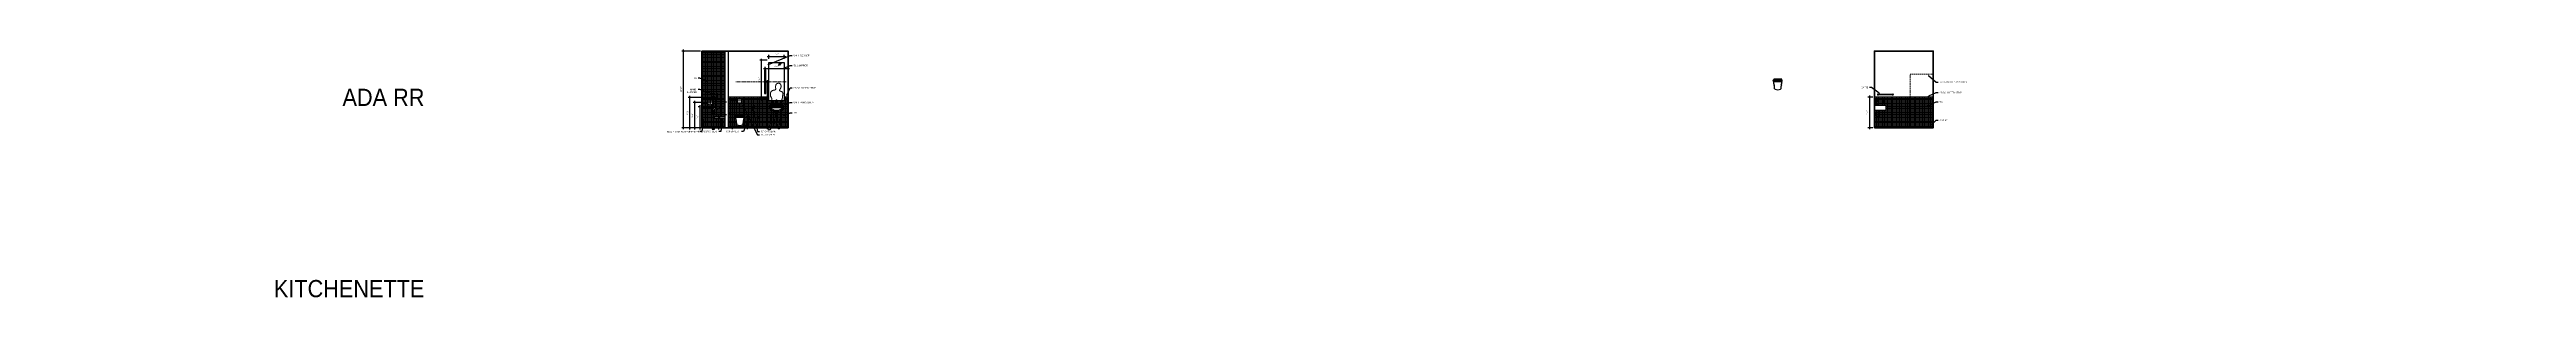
# Model space of a CAD drawing. Header units: inches. Extents: x -3027 to 6920, y -6604 to 320.
# Drawn here: x -1821 to 2059, y -2966 to -2578 of the extents above; entities that cross this region are included whole.
import ezdxf
from ezdxf import colors
from ezdxf.entities.mleader import LeaderData, LeaderLine
from ezdxf.math import Vec2, Vec3

# ---------------------------------------------------------------- set-up
doc = ezdxf.new("R2010")
doc.units = ezdxf.units.IN
doc.header["$LTSCALE"] = 4
doc.header["$MEASUREMENT"] = 0
doc.header["$PDMODE"] = 35
doc.header["$PDSIZE"] = -5
doc.linetypes.add('CENTER', pattern=[2, 1.25, -0.25, 0.25, -0.25])
doc.linetypes.add('DASHED', pattern=[0.75, 0.5, -0.25])
doc.layers.get('0').update_dxf_attribs({"linetype": 'CONTINUOUS'})
doc.layers.get('Defpoints').update_dxf_attribs({"linetype": 'CONTINUOUS'})
for name, color, linetype, lineweight in [('A-ELEV-2', 5, 'CONTINUOUS', 25), ('A-ELEV-3', 8, 'CONTINUOUS', 15), ('A-ELEV-4', 9, 'CONTINUOUS', 9), ('A-ELEV-BYND', 9, 'DASHED', 9), ('A-ELEV-CUT', 3, 'CONTINUOUS', 50), ('A-ELEV-HTCH', 40, 'CONTINUOUS', 9), ('A-EQPM-FIXD', 5, 'CONTINUOUS', 25), ('A-NOTE-CL', 8, 'CENTER', 15), ('A-NOTE-DIM', 8, 'CONTINUOUS', 15), ('A-NOTE-REF', 8, 'CONTINUOUS', 15)]:
    doc.layers.add(name, color=color, linetype=linetype, lineweight=lineweight)
doc.styles.add('1_4SM', font='swisse.ttf', dxfattribs={"width": 0.9, "height": 4})
doc.styles.add('3_8SM', font='swisse.ttf', dxfattribs={"width": 0.9, "height": 2.666667})
doc.styles.add('ANNOT-SM', font='swisse.ttf', dxfattribs={"width": 0.9, "height": 0.078125})
doc.dimstyles.new('DIM-ANNOT', dxfattribs={"dimtxt": 0.078125, "dimasz": 0.078125, "dimexe": 0.078125, "dimexo": 0.078125, "dimgap": 0.078125, "dimtad": 1, "dimzin": 11, "dimdsep": 46, "dimlunit": 4, "dimtxsty": 'ANNOT-SM', "dimblk1": 'ARCHTICK', "dimblk2": 'ARCHTICK', "dimsah": 1, "dimcen": 0, "dimdle": 0.078125, "dimclrd": 8, "dimclre": 8, "dimclrt": 8, "dimadec": 0, "dimazin": 0, "dimtfac": 4, "dimtofl": 0, "dimtmove": 2, "dimatfit": 3, "dimfxl": 1, "dimfrac": 2, "dimtzin": 0, "dimarcsym": 0})
doc.dimstyles.new('DIM3_8', dxfattribs={"dimtxt": 2.666667, "dimasz": 2.666667, "dimexe": 1.333333, "dimexo": 1.333333, "dimgap": 1.333333, "dimtad": 1, "dimdec": 4, "dimzin": 11, "dimdsep": 46, "dimlunit": 4, "dimtxsty": '3_8SM', "dimblk": 'ARCHTICK', "dimblk1": 'ARCHTICK', "dimblk2": 'ARCHTICK', "dimsah": 1, "dimcen": 2.666667, "dimdle": 1.333333, "dimclrd": 8, "dimclre": 8, "dimclrt": 8, "dimadec": 0, "dimazin": 0, "dimtfac": 4, "dimtdec": 4, "dimtofl": 0, "dimtmove": 2, "dimatfit": 3, "dimfxl": 1, "dimfrac": 2, "dimtzin": 0, "dimarcsym": 0})

# ---------------------------------------------------------------- blocks, each defined once
blk = doc.blocks.new('BLADES')
at = {"layer": 'A-ELEV-3'}
for p, q in [((-3.8, 0.4), (-3.8, 0)), ((-3.8, 0.4), (3.8, 0.4)), ((-3.4, 0.7), (-3.4, 0.4)), ((-1.9, 0.7), (-3.4, 0.7)), ((-2.9, 0.9), (-2.9, 0.7)), ((-2.4, 1.4), (-2.4, 0.7)), ((-1.9, 0.7), (-1.9, 0.4)), ((-0.9, 0.8), (-0.9, 0.4)), ((0.9, 0.8), (-0.9, 0.8)), ((-0.5, 5.4), (-0.5, 4.6)), ((-0.5, 5.4), (0.5, 5.4)), ((-0.5, 4.6), (0.5, 4.6)), ((-0.4, 8), (-0.4, 5.4)), ((-0.4, 4.6), (-0.4, 0.8)), ((0.4, 8), (0.4, 5.4)), ((0.4, 4.6), (0.4, 0.8)), ((0.5, 5.4), (0.5, 4.6)), ((0.9, 0.8), (0.9, 0.4)), ((1.9, 0.7), (1.9, 0.4)), ((1.9, 0.7), (3.4, 0.7)), ((2.4, 1.4), (2.4, 0.7)), ((2.9, 0.9), (2.9, 0.7)), ((3.4, 0.7), (3.4, 0.4)), ((3.8, 0.4), (3.8, 0))]:
    blk.add_line(p, q, dxfattribs=at)
for points in [[(-2.4, 1.4), (-2.8, 1.4), (-3.1, 1.5), (-3.5, 1.5), (-3.8, 1.5), (-4.1, 1.5), (-4.4, 1.6), (-4.7, 1.6), (-4.9, 1.6), (-5.1, 1.6), (-5.3, 1.7), (-5.5, 1.7), (-5.6, 1.7), (-5.7, 1.7), (-5.9, 1.8), (-6, 1.8), (-6.1, 1.8), (-6.2, 1.8), (-6.3, 1.9), (-6.4, 1.9), (-6.5, 1.9), (-6.6, 2), (-6.7, 2), (-6.7, 2), (-6.8, 2.1), (-6.9, 2.1), (-7, 2.1), (-7.1, 2.1), (-7.1, 2.1), (-7.2, 2.2), (-7.3, 2.2), (-7.3, 2.2), (-7.4, 2.2), (-7.5, 2.2), (-7.5, 2.2), (-7.6, 2.2), (-7.7, 2.2), (-7.7, 2.2), (-7.8, 2.2), (-7.9, 2.2), (-8, 2.2), (-8, 2.2), (-8.1, 2.1), (-8.1, 2.1), (-8.2, 2.1), (-8.2, 2.1), (-8.3, 2), (-8.3, 2), (-8.3, 2), (-8.3, 1.9), (-8.3, 1.9), (-8.3, 1.9), (-8.3, 1.8), (-8.3, 1.8), (-8.3, 1.7), (-8.3, 1.7), (-8.2, 1.7), (-8.2, 1.6), (-8.2, 1.6), (-8.1, 1.5), (-8.1, 1.5), (-8, 1.5), (-8, 1.5), (-7.9, 1.4), (-7.8, 1.4), (-7.7, 1.4), (-7.6, 1.4), (-7.5, 1.4), (-7.4, 1.4), (-7.3, 1.3), (-7.2, 1.3), (-7.1, 1.3), (-7, 1.3), (-6.8, 1.3), (-6.7, 1.3), (-6.6, 1.3), (-6.5, 1.3), (-6.3, 1.3), (-6.2, 1.3), (-6.1, 1.3), (-6, 1.3), (-5.8, 1.3), (-5.7, 1.3), (-5.6, 1.3), (-5.4, 1.2), (-5.2, 1.2), (-5.1, 1.2), (-4.9, 1.2), (-4.6, 1.2), (-4.4, 1.2), (-4.1, 1.2), (-3.9, 1.1), (-3.6, 1.1), (-3.4, 1.1), (-3.2, 1), (-3, 0.9), (-2.9, 0.9)], [(2.4, 1.4), (2.8, 1.4), (3.1, 1.5), (3.5, 1.5), (3.8, 1.5), (4.1, 1.5), (4.4, 1.6), (4.7, 1.6), (4.9, 1.6), (5.1, 1.6), (5.3, 1.7), (5.5, 1.7), (5.6, 1.7), (5.7, 1.7), (5.9, 1.8), (6, 1.8), (6.1, 1.8), (6.2, 1.8), (6.3, 1.9), (6.4, 1.9), (6.5, 1.9), (6.6, 2), (6.7, 2), (6.7, 2), (6.8, 2.1), (6.9, 2.1), (7, 2.1), (7.1, 2.1), (7.1, 2.1), (7.2, 2.2), (7.3, 2.2), (7.3, 2.2), (7.4, 2.2), (7.5, 2.2), (7.5, 2.2), (7.6, 2.2), (7.7, 2.2), (7.7, 2.2), (7.8, 2.2), (7.9, 2.2), (8, 2.2), (8, 2.2), (8.1, 2.1), (8.1, 2.1), (8.2, 2.1), (8.2, 2.1), (8.3, 2), (8.3, 2), (8.3, 2), (8.3, 1.9), (8.3, 1.9), (8.3, 1.9), (8.3, 1.8), (8.3, 1.8), (8.3, 1.7), (8.3, 1.7), (8.2, 1.7), (8.2, 1.6), (8.2, 1.6), (8.1, 1.5), (8.1, 1.5), (8, 1.5), (8, 1.5), (7.9, 1.4), (7.8, 1.4), (7.7, 1.4), (7.6, 1.4), (7.5, 1.4), (7.4, 1.4), (7.3, 1.3), (7.2, 1.3), (7.1, 1.3), (7, 1.3), (6.8, 1.3), (6.7, 1.3), (6.6, 1.3), (6.5, 1.3), (6.3, 1.3), (6.2, 1.3), (6.1, 1.3), (6, 1.3), (5.8, 1.3), (5.7, 1.3), (5.6, 1.3), (5.4, 1.2), (5.2, 1.2), (5.1, 1.2), (4.9, 1.2), (4.6, 1.2), (4.4, 1.2), (4.1, 1.2), (3.9, 1.1), (3.6, 1.1), (3.4, 1.1), (3.2, 1), (3, 0.9), (2.9, 0.9)]]:
    blk.add_lwpolyline(points, dxfattribs=at)
blk.add_arc((0, 8), 0.437, 0, 180, dxfattribs=at)
blk = doc.blocks.new('E15-SNKWLL-F')
at = {"layer": 'A-ELEV-2'}
blk.add_lwpolyline([(10.4, -0.5), (10.5, -2, -0.414214), (9.5, -3), (-9.5, -3, -0.414214), (-10.5, -2), (-10.4, -0.5, -0.389298), (-9.9, 0), (9.9, 0, -0.389298)], format="xyb", close=True, dxfattribs=at)
at = {"layer": 'A-ELEV-3'}
for p, q in [((-11, 0), (-11, -3.5)), ((-9.5, 1.5), (9.5, 1.5)), ((11, 0), (11, -3.5)), ((-10.8, -0.3), (-10.4, -0.5)), ((-8.5, -4.5), (-10, -4.5)), ((-8.5, -4.5), (-8.5, -7.3)), ((-8.5, -7.3), (-6.9, -7.3)), ((-7.5, -7.3), (-6.9, -7.3)), ((-6.5, -5.9), (-6.9, -7.3)), ((-4.2, -9.3), (-4.2, -6.6)), ((-3.8, -9.3), (-3.8, -6.7)), ((-1.5, -7), (-1.2, -8)), ((-1.2, -8), (1.2, -8)), ((-0.6, -13.7), (-0.6, -8)), ((0.6, -13.7), (0.6, -8)), ((1.5, -7), (1.2, -8)), ((3.7, -9.2), (3.7, -6.7)), ((4.2, -9.2), (4.2, -6.6)), ((6.5, -5.9), (6.9, -7.3)), ((6.9, -7.3), (8.5, -7.3)), ((7.5, -7.3), (6.9, -7.3)), ((8.5, -4.5), (8.5, -7.3)), ((8.5, -4.5), (10, -4.5)), ((10.8, -0.3), (10.4, -0.5))]:
    blk.add_line(p, q, dxfattribs=at)
for points in [[(-9.9, 0), (-10.1, 0), (-10.2, 0.1), (-10.3, 0.1), (-10.3, 0.1), (-10.4, 0.2), (-10.4, 0.2), (-10.4, 0.3), (-10.4, 0.3), (-10.4, 0.4), (-10.5, 0.4), (-10.5, 0.4), (-10.5, 0.5), (-10.5, 0.5), (-10.4, 0.6), (-10.4, 0.6), (-10.4, 0.7), (-10.4, 0.7), (-10.4, 0.8), (-10.4, 0.8), (-10.3, 0.9), (-10.3, 1), (-10.2, 1.1), (-10.2, 1.2), (-10.1, 1.3)], [(9.9, 0), (10.1, 0), (10.2, 0.1), (10.3, 0.1), (10.3, 0.1), (10.4, 0.2), (10.4, 0.2), (10.4, 0.3), (10.4, 0.3), (10.4, 0.4), (10.5, 0.4), (10.5, 0.4), (10.5, 0.5), (10.5, 0.5), (10.4, 0.6), (10.4, 0.6), (10.4, 0.7), (10.4, 0.7), (10.4, 0.8), (10.4, 0.8), (10.3, 0.9), (10.3, 1), (10.2, 1.1), (10.2, 1.2), (10.1, 1.3)], [(-9.5, -3.2), (-9.7, -3.2), (-9.9, -3.2), (-10.1, -3.2), (-10.2, -3.3), (-10.3, -3.3), (-10.3, -3.3), (-10.4, -3.4), (-10.4, -3.4), (-10.4, -3.4), (-10.4, -3.5), (-10.4, -3.5), (-10.4, -3.6), (-10.4, -3.6), (-10.4, -3.7), (-10.4, -3.7), (-10.4, -3.7), (-10.4, -3.8), (-10.4, -3.8), (-10.3, -3.9), (-10.3, -4), (-10.3, -4), (-10.2, -4.1), (-10.1, -4.3), (-10.1, -4.4)], [(9.5, -3.2), (9.7, -3.2), (9.9, -3.2), (10.1, -3.2), (10.2, -3.3), (10.3, -3.3), (10.3, -3.3), (10.4, -3.4), (10.4, -3.4), (10.4, -3.4), (10.4, -3.5), (10.4, -3.5), (10.4, -3.6), (10.4, -3.6), (10.4, -3.7), (10.4, -3.7), (10.4, -3.7), (10.4, -3.8), (10.4, -3.8), (10.3, -3.9), (10.3, -4), (10.3, -4), (10.2, -4.1), (10.1, -4.3), (10.1, -4.4)]]:
    blk.add_lwpolyline(points, dxfattribs=at)
for centre, radius, start, end in [((-9.5, 0), 1.5, 90, 180), ((9.5, 0), 1.5, 0, 90), ((-10, -3.5), 1, 180, 270), ((-0.1, 8.3), 14.8, 230.7896, 270.4596), ((0, 10.9), 18, 248.9127, 291.0873), ((-4, -9.2), 0.25, 179.5033, 1.0159), ((0, -13.7), 0.625, 180, 0), ((0.1, 8.3), 14.8, 269.5404, 309.2104), ((4, -9.2), 0.25, 179.5033, 1.0159), ((10, -3.5), 1, 270, 0)]:
    blk.add_arc(centre, radius, start, end, dxfattribs=at)
blk.add_blockref('BLADES', (0, 1.5))
blk = doc.blocks.new('E15-SHWR-ROHLHD5-F-flat-1')
at = {"layer": 'A-ELEV-2'}
for p, q in [((-0.4, 0), (-0.4, -4)), ((0.4, 0), (0.4, -4))]:
    blk.add_line(p, q, dxfattribs=at)
blk.add_lwpolyline([(-2.5, -6.2, -1), (-2.5, -6.1), (-2.5, -5.4), (-2.4, -5.4, -0.333686), (-1.1, -4.5, 0.321168), (-0.5, -4.1), (-0.4, -4.1), (-0.4, -4), (0.4, -4), (0.4, -4.1), (0.5, -4.1, 0.321168), (1.1, -4.5, -0.333686), (2.4, -5.4), (2.5, -5.4), (2.5, -6.1, -1), (2.5, -6.2)], format="xyb", close=True, dxfattribs=at)
for radius, start, end in [(1, 292.0243, 247.9757), (0.375, 0, 180)]:
    blk.add_arc((0, 0), radius, start, end, dxfattribs=at)
at = {"layer": 'A-ELEV-4'}
for p, q in [((2.5, -5.4), (-2.5, -5.4)), ((2.5, -5.8), (-2.5, -5.8)), ((2.5, -6.1), (-2.5, -6.1)), ((0.4, -4.1), (-0.4, -4.1))]:
    blk.add_line(p, q, dxfattribs=at)
blk.add_arc((0, 0), 0.875, 295.3769, 244.6231, dxfattribs=at)
at = {"layer": 'A-ELEV-HTCH'}
blk.add_arc((-2.5, -6.2), 0.0625, 90, 270, dxfattribs=at)
blk = doc.blocks.new('HC-GB-SD')
at = {"layer": 'A-ELEV-3'}
for p, q in [((0, -1.25), (0, 1.25)), ((0, 1.25), (0.375, 1.25)), ((0.375, 1.25), (0.375, -1.25)), ((0.375, 0.75), (2.25, 0.75)), ((0.375, 0.75), (0.5, 0.75)), ((0.375, -1.25), (0, -1.25)), ((0.375, -0.75), (2.25, -0.75)), ((0.5, -0.75), (0.375, -0.75))]:
    blk.add_line(p, q, dxfattribs=at)
blk.add_arc((2.25, 0), 0.75, 270, 90, dxfattribs=at)
blk = doc.blocks.new('A$C621010FF')
at = {"layer": 'A-ELEV-3'}
for p, q in [((-0.2, 2), (-0.2, 4.7)), ((-0.2, 4.7), (0.2, 4.7)), ((0.2, 2), (0.2, 4.7)), ((-0.2, -1), (-0.2, -3.7)), ((-0.2, -3.7), (0.2, -3.7)), ((0.2, -1), (0.2, -3.7))]:
    blk.add_line(p, q, dxfattribs=at)
for centre, radius, start, end in [((0, 0), 4, 93.5833, 86.4167), ((0, 2), 0.75, 109.4712, 70.5288), ((0, 2), 0.25, 180, 0), ((0, -1), 0.75, 289.4712, 250.5288), ((0, -1), 0.25, 0, 180)]:
    blk.add_arc(centre, radius, start, end, dxfattribs=at)
blk = doc.blocks.new('E18-HANDHELD SHOWER')
at = {"layer": 'A-ELEV-2'}
for p, q in [((5.5, 1.3), (5.5, 3)), ((5.5, 2.8), (5.5, 3)), ((6.5, 1.3), (6.5, 3)), ((6.5, 3), (6.5, 2.8))]:
    blk.add_line(p, q, dxfattribs=at)
for points in [[(0, 5.5), (4.1, -23.8, 1.141499), (8.2, -23.9), (6.3, -1.3)], [(0.7, 5.6), (4.8, -23.8, 1.192324), (7.4, -24), (5.5, -1.4)]]:
    blk.add_lwpolyline(points, format="xyb", dxfattribs=at)
for centre, radius, start, end in [((3.5, 2.8), 2.02, 6.2678, 58.8282), ((3.5, 2.8), 2.02, 6.2678, 58.8282), ((6, 0), 1.38, 111.3237, 256.9592), ((6, 0), 1.38, 281.9088, 68.6763), ((8.5, 2.8), 2.02, 121.1718, 173.7322), ((8.5, 2.8), 2.02, 121.1718, 173.7322)]:
    blk.add_arc(centre, radius, start, end, dxfattribs=at)
blk.add_ellipse((6, 5.3), major_axis=(-1.99, 0), ratio=0.594779, start_param=2.396767, end_param=7.02801, dxfattribs=at)
at = {"layer": 'A-ELEV-3'}
for p, q in [((5.5, 1.3), (5.5, -0.8)), ((6.5, 1.3), (6.5, -0.8)), ((5.5, -0.8), (5.7, -0.8)), ((5.7, -1), (5.7, -0.8)), ((5.7, -1), (6.3, -1)), ((6.3, -1), (6.3, -0.8)), ((6.3, -0.8), (6.5, -0.8))]:
    blk.add_line(p, q, dxfattribs=at)
blk.add_lwpolyline([(7, -0.5), (7, 0.5), (5, 0.5), (5, -0.5)], close=True, dxfattribs=at)
blk.add_lwpolyline([(5.7, -1), (5.7, -1.3)], dxfattribs=at)
blk.add_circle((0, 5.5), 1.12, dxfattribs=at)
for centre, radius, start, end in [((0, 5.5), 0.875, 124.8499, 235.1501), ((0, 5.5), 0.875, 304.8499, 55.1501), ((6, 0), 0.875, 124.8499, 235.1501), ((6, 0), 0.875, 304.8499, 55.1501), ((6, 0), 1.38, 278.092, 281.9088)]:
    blk.add_arc(centre, radius, start, end, dxfattribs=at)
for centre, major_axis, ratio in [((6, 5.3), (-1.99, 0), 0.594779), ((6, 5.1), (-1.83, 0), 0.496415), ((6, 5), (-1.64, 0), 0.398892)]:
    blk.add_ellipse(centre, major_axis=major_axis, ratio=ratio, dxfattribs=at)
blk = doc.blocks.new('_ARCHTICK')
at = {"color": 0, "linetype": 'ByBlock', "const_width": 0.15}
blk.add_lwpolyline([(-0.5, -0.5), (0.5, 0.5)], dxfattribs=at)
blk = doc.blocks.new('*D99')
at = {"layer": 'A-NOTE-DIM', "color": 8, "lineweight": -2, "transparency": 16777216}
for p, q in [((-801.5, -2667.4), (-804.7, -2667.4)), ((-802.2, -2664.9), (-802.2, -2702.9)), ((-801.5, -2700.4), (-804.7, -2700.4))]:
    blk.add_line(p, q, dxfattribs=at)
at = {"layer": 'Defpoints', "color": 0, "transparency": 16777216}
for p in [(-799, -2667.4), (-802.2, -2700.4), (-799, -2700.4)]:
    blk.add_point(p, dxfattribs=at)
at = {"layer": 'A-NOTE-DIM', "color": 8, "lineweight": -2, "transparency": 16777216, "xscale": 2.5, "yscale": 2.5, "zscale": 2.5}
for p, rotation in [((-802.2, -2667.4), 90), ((-802.2, -2700.4), 270)]:
    blk.add_blockref('_ARCHTICK', p, dxfattribs=dict(at, rotation=rotation))
at = {"layer": 'A-NOTE-DIM', "color": 8, "transparency": 16777216, "insert": (-806, -2683.9), "char_height": 2.5, "attachment_point": 5, "rotation": 90, "style": 'ANNOT-SM'}
blk.add_mtext('2\'-9" ', dxfattribs=at)
blk = doc.blocks.new('*D100')
at = {"layer": 'A-NOTE-DIM', "color": 8, "lineweight": -2, "transparency": 16777216}
for p, q in [((-788.5, -2660.4), (-812.6, -2660.4)), ((-810.1, -2702.9), (-810.1, -2657.9)), ((-783.5, -2700.4), (-812.6, -2700.4))]:
    blk.add_line(p, q, dxfattribs=at)
at = {"layer": 'Defpoints', "color": 0, "transparency": 16777216}
for p in [(-810.1, -2660.4), (-786, -2660.4), (-781, -2700.4)]:
    blk.add_point(p, dxfattribs=at)
at = {"layer": 'A-NOTE-DIM', "color": 8, "lineweight": -2, "transparency": 16777216, "xscale": 2.5, "yscale": 2.5, "zscale": 2.5}
for p, rotation in [((-810.1, -2660.4), 90), ((-810.1, -2700.4), 270)]:
    blk.add_blockref('_ARCHTICK', p, dxfattribs=dict(at, rotation=rotation))
at = {"layer": 'A-NOTE-DIM', "color": 8, "transparency": 16777216, "insert": (-813.9, -2680.4), "char_height": 2.5, "attachment_point": 5, "rotation": 90, "style": 'ANNOT-SM'}
blk.add_mtext('3\'-4" ', dxfattribs=at)
blk = doc.blocks.new('*D101')
at = {"layer": 'A-NOTE-DIM', "color": 8, "lineweight": -2, "transparency": 16777216}
for p, q in [((-778.5, -2700.4), (-770.2, -2700.4)), ((-772.7, -2679.9), (-772.7, -2702.9)), ((-772, -2682.4), (-770.2, -2682.4))]:
    blk.add_line(p, q, dxfattribs=at)
at = {"layer": 'Defpoints', "color": 0, "transparency": 16777216}
for p in [(-781, -2700.4), (-774.5, -2682.4), (-772.7, -2700.4)]:
    blk.add_point(p, dxfattribs=at)
at = {"layer": 'A-NOTE-DIM', "color": 8, "lineweight": -2, "transparency": 16777216, "xscale": 2.5, "yscale": 2.5, "zscale": 2.5}
for p, rotation in [((-772.7, -2682.4), 90), ((-772.7, -2700.4), 270)]:
    blk.add_blockref('_ARCHTICK', p, dxfattribs=dict(at, rotation=rotation))
at = {"layer": 'A-NOTE-DIM', "color": 8, "transparency": 16777216, "insert": (-776.5, -2691.4), "char_height": 2.5, "attachment_point": 5, "rotation": 90, "style": 'ANNOT-SM'}
blk.add_mtext('1\'-6" ', dxfattribs=at)
blk = doc.blocks.new('*D102')
at = {"layer": 'A-NOTE-DIM', "color": 8, "lineweight": -2, "transparency": 16777216}
for p, q in [((-788.5, -2659.2), (-760.5, -2659.2)), ((-786, -2657.9), (-786, -2656.7)), ((-763, -2657.4), (-763, -2656.7))]:
    blk.add_line(p, q, dxfattribs=at)
at = {"layer": 'Defpoints', "color": 0, "transparency": 16777216}
for p in [(-786, -2660.4), (-763, -2659.2), (-763, -2659.9)]:
    blk.add_point(p, dxfattribs=at)
at = {"layer": 'A-NOTE-DIM', "color": 8, "lineweight": -2, "transparency": 16777216, "xscale": 2.5, "yscale": 2.5, "zscale": 2.5, "rotation": 180}
blk.add_blockref('_ARCHTICK', (-786, -2659.2), dxfattribs=at)
at = {"layer": 'A-NOTE-DIM', "color": 8, "lineweight": -2, "transparency": 16777216, "xscale": 2.5, "yscale": 2.5, "zscale": 2.5}
blk.add_blockref('_ARCHTICK', (-763, -2659.2), dxfattribs=at)
at = {"layer": 'A-NOTE-DIM', "color": 8, "transparency": 16777216, "insert": (-774.5, -2655.5), "char_height": 2.5, "attachment_point": 5, "style": 'ANNOT-SM'}
blk.add_mtext('1\'-11" ', dxfattribs=at)
blk = doc.blocks.new('*D103')
at = {"layer": 'A-NOTE-DIM', "color": 8, "lineweight": -2, "transparency": 16777216}
for p, q in [((-779, -2679.9), (-779, -2676.6)), ((-763, -2679.9), (-763, -2676.6)), ((-781.5, -2679.1), (-760.5, -2679.1))]:
    blk.add_line(p, q, dxfattribs=at)
at = {"layer": 'Defpoints', "color": 0, "transparency": 16777216}
for p in [(-779, -2682.4), (-763, -2679.1), (-763, -2682.4)]:
    blk.add_point(p, dxfattribs=at)
at = {"layer": 'A-NOTE-DIM', "color": 8, "lineweight": -2, "transparency": 16777216, "xscale": 2.5, "yscale": 2.5, "zscale": 2.5, "rotation": 180}
blk.add_blockref('_ARCHTICK', (-779, -2679.1), dxfattribs=at)
at = {"layer": 'A-NOTE-DIM', "color": 8, "lineweight": -2, "transparency": 16777216, "xscale": 2.5, "yscale": 2.5, "zscale": 2.5}
blk.add_blockref('_ARCHTICK', (-763, -2679.1), dxfattribs=at)
at = {"layer": 'A-NOTE-DIM', "color": 8, "transparency": 16777216, "insert": (-771, -2675.4), "char_height": 2.5, "attachment_point": 5, "style": 'ANNOT-SM'}
blk.add_mtext('1\'-4" ', dxfattribs=at)
blk = doc.blocks.new('*D104')
at = {"layer": 'A-NOTE-DIM', "color": 8, "lineweight": -2, "transparency": 16777216}
for p, q in [((-784.5, -2652.4), (-820.2, -2652.4)), ((-817.7, -2702.9), (-817.7, -2649.9)), ((-783.5, -2700.4), (-820.2, -2700.4))]:
    blk.add_line(p, q, dxfattribs=at)
at = {"layer": 'Defpoints', "color": 0, "transparency": 16777216}
for p in [(-817.7, -2652.4), (-782, -2652.4), (-781, -2700.4)]:
    blk.add_point(p, dxfattribs=at)
at = {"layer": 'A-NOTE-DIM', "color": 8, "lineweight": -2, "transparency": 16777216, "xscale": 2.5, "yscale": 2.5, "zscale": 2.5}
for p, rotation in [((-817.7, -2652.4), 90), ((-817.7, -2700.4), 270)]:
    blk.add_blockref('_ARCHTICK', p, dxfattribs=dict(at, rotation=rotation))
at = {"layer": 'A-NOTE-DIM', "color": 8, "transparency": 16777216, "insert": (-821.5, -2676.4), "char_height": 2.5, "attachment_point": 5, "rotation": 90, "style": 'ANNOT-SM'}
blk.add_mtext('4\'-0" ', dxfattribs=at)
blk = doc.blocks.new('E15-FAUC-F-DECK03 SIDE')
at = {"layer": 'A-ELEV-3'}
for p, q in [((-3, 5.4), (-4, 5.4)), ((-4, 5.4), (-4, 4.6)), ((-3.9, 5.4), (-4, 5.4)), ((-3, 4.6), (-4, 4.6)), ((-3.9, 6.3), (-3.9, 5.4)), ((-3.1, 6.3), (-3.1, 5.4)), ((-3, 5.4), (-3.1, 5.4)), ((-3, 5.4), (-3, 4.6)), ((0.8, 0.4), (-0.8, 0.4)), ((-0.4, 6.3), (-0.4, 1.5)), ((0.4, 0.7), (-0.4, 0.7)), ((-0.2, 0.9), (-0.2, 0.7)), ((0.2, 1.4), (0.2, 0.7)), ((0.4, 6.3), (0.4, 0.7)), ((0.8, 0.7), (0.4, 0.7)), ((0.8, 0.7), (0.8, 0.4)), ((1.4, 0.4), (0.8, 0.4)), ((1.4, 0.4), (1.4, 0))]:
    blk.add_line(p, q, dxfattribs=at)
blk.add_lwpolyline([(-0.4, 1.5, -0.001084), (-0.6, 1.5, -0.000002), (-0.7, 1.5, -0.000207), (-0.8, 1.5, -0.001259), (-0.8, 1.6, -0.000727), (-0.9, 1.6, -0.002102), (-1, 1.6, -0.001463), (-1, 1.6, -0.003212), (-1.1, 1.6, -0.002655), (-1.1, 1.6, -0.00428), (-1.2, 1.6, -0.003776), (-1.3, 1.6, -0.004735), (-1.3, 1.7, -0.004577), (-1.3, 1.7, -0.00525), (-1.4, 1.7, -0.005307), (-1.4, 1.7, -0.005665), (-1.5, 1.7, -0.005941), (-1.5, 1.7, -0.005731), (-1.5, 1.7, -0.006314), (-1.6, 1.7, -0.005291), (-1.6, 1.7, -0.006238), (-1.6, 1.8, -0.004277), (-1.6, 1.8, -0.005439), (-1.7, 1.8, -0.002912), (-1.7, 1.8, -0.003746), (-1.7, 1.8, -0.002005), (-1.8, 1.8, -0.002734), (-1.8, 1.8, -0.001734), (-1.8, 1.9, -0.002223), (-1.8, 1.9, -0.00143), (-1.9, 1.9, -0.001827), (-1.9, 1.9, -0.00107), (-1.9, 1.9, -0.001461), (-1.9, 1.9, -0.000713), (-2, 2, -0.00111), (-2, 2, -0.000338), (-2, 2, -0.000617), (-2, 2, -0.000135), (-2, 2, 0.000117), (-2.1, 2, 0.000107), (-2.1, 2, 0.000066), (-2.1, 2.1, 0.001257), (-2.1, 2.1, 0.000646), (-2.1, 2.1, 0.002732), (-2.2, 2.1, 0.001713), (-2.2, 2.1, 0.004246), (-2.2, 2.1, 0.003045), (-2.2, 2.1, 0.005841), (-2.2, 2.1, 0.004563), (-2.2, 2.1, 0.007502), (-2.3, 2.2, 0.00621), (-2.3, 2.2, 0.009096), (-2.3, 2.2, 0.007879), (-2.3, 2.2, 0.010442), (-2.3, 2.2, 0.009499), (-2.4, 2.2, 0.011244), (-2.4, 2.2, 0.010873), (-2.4, 2.2, 0.010927), (-2.4, 2.2, 0.010876), (-2.4, 2.2, 0.009754), (-2.4, 2.2, 0.010178), (-2.5, 2.2, 0.009147), (-2.5, 2.2, 0.009551), (-2.5, 2.2, 0.008841), (-2.5, 2.2, 0.009109), (-2.5, 2.2, 0.008717), (-2.5, 2.2, 0.008849), (-2.6, 2.2, 0.008777), (-2.6, 2.2, 0.008771), (-2.6, 2.2, 0.00903), (-2.6, 2.2, 0.00884), (-2.6, 2.2, 0.009534), (-2.6, 2.2, 0.009063), (-2.7, 2.2, 0.010487), (-2.7, 2.2, 0.009827), (-2.7, 2.2, 0.011926), (-2.7, 2.1, 0.010995), (-2.7, 2.1, 0.01327), (-2.7, 2.1, 0.012273), (-2.8, 2.1, 0.014479), (-2.8, 2.1, 0.013521), (-2.8, 2.1, 0.015465), (-2.8, 2.1, 0.014612), (-2.8, 2.1, 0.01608), (-2.8, 2.1, 0.015397), (-2.8, 2, 0.016215), (-2.8, 2, 0.015892), (-2.8, 2, 0.015689), (-2.8, 2, 0.016051), (-2.8, 2, 0.013982), (-2.8, 2, 0.014571), (-2.9, 1.9, 0.011594), (-2.9, 1.9, 0.012578), (-2.9, 1.9, 0.010192), (-2.9, 1.9, 0.011001), (-2.9, 1.9, 0.009354), (-2.9, 1.8, 0.009888), (-2.9, 1.8, 0.008863), (-2.9, 1.8, 0.00916), (-2.8, 1.8, 0.008673), (-2.8, 1.8, 0.008756), (-2.8, 1.7, 0.008764), (-2.8, 1.7, 0.008635), (-2.8, 1.7, 0.009143), (-2.8, 1.7, 0.008832), (-2.8, 1.7, 0.009814), (-2.8, 1.6, 0.009378), (-2.8, 1.6, 0.010617), (-2.8, 1.6, 0.010067), (-2.8, 1.6, 0.011269), (-2.8, 1.6, 0.010729), (-2.8, 1.5, 0.01179), (-2.7, 1.5, 0.011301), (-2.7, 1.5, 0.01215), (-2.7, 1.5, 0.011735), (-2.7, 1.5, 0.012311), (-2.7, 1.5, 0.011988), (-2.7, 1.5, 0.012255), (-2.6, 1.4, 0.012158), (-2.6, 1.4, 0.01186), (-2.6, 1.4, 0.012341), (-2.6, 1.4, 0.01057), (-2.6, 1.4, 0.011292), (-2.6, 1.4, 0.008483), (-2.5, 1.4, 0.009594), (-2.5, 1.4, 0.006893), (-2.5, 1.4, 0.00799), (-2.5, 1.4, 0.005618), (-2.4, 1.4, 0.006597), (-2.4, 1.4, 0.004524), (-2.4, 1.3, 0.005398), (-2.4, 1.3, 0.003581), (-2.3, 1.3, 0.004365), (-2.3, 1.3, 0.002759), (-2.3, 1.3, 0.00347), (-2.2, 1.3, 0.002032), (-2.2, 1.3, 0.002684), (-2.2, 1.3, 0.001376), (-2.1, 1.3, 0.001983), (-2.1, 1.3, 0.000773), (-2.1, 1.3, 0.001345), (-2.1, 1.3, 0.000208), (-2, 1.3, 0.000291), (-2, 1.3, 0.000256), (-2, 1.3, -0.000259), (-1.9, 1.3, -0.000545), (-1.9, 1.3, -0.000335), (-1.9, 1.3, -0.001417), (-1.8, 1.3, -0.000871), (-1.8, 1.3, -0.001968), (-1.8, 1.3, -0.001473), (-1.7, 1.3, -0.002485), (-1.7, 1.3, -0.002317), (-1.7, 1.3, -0.002489), (-1.6, 1.3, -0.002555), (-1.6, 1.3, -0.001705), (-1.6, 1.3, -0.002129), (-1.5, 1.3, -0.001018), (-1.5, 1.3, -0.001518), (-1.5, 1.3, -0.000432), (-1.4, 1.3, -0.000802), (-1.4, 1.2, -0.000073), (-1.4, 1.2, 0.000081), (-1.3, 1.2, 0.000041), (-1.3, 1.2, 0.000043), (-1.2, 1.2, 0.000728), (-1.2, 1.2, 0.000679), (-1.1, 1.2, 0.000562), (-1.1, 1.2, 0.000137), (-1, 1.2, 0.000869), (-1, 1.2, -0.000434), (-0.9, 1.2, -0.003333), (-0.9, 1.2, -0.00168), (-0.8, 1.2, -0.006562), (-0.7, 1.1, -0.003908), (-0.7, 1.1, -0.009673), (-0.6, 1.1, -0.001119), (-0.5, 1.1, -0.043855), (-0.4, 1.1, -0.010106)], format="xyb", dxfattribs=at)
for points in [[(-0.4, 1.1), (-0.4, 0.7), (-0.8, 0.7), (-0.8, 0.4), (-1.4, 0.4), (-1.4, 0), (1.4, 0)], [(0.2, 1.4), (0, 1.4), (-0.2, 1.5), (-0.4, 1.5), (-0.4, 1.5)], [(-0.4, 1.1), (-0.4, 1.1), (-0.3, 1), (-0.2, 0.9), (-0.2, 0.9)]]:
    blk.add_lwpolyline(points, dxfattribs=at)
for radius in [2.19, 1.31]:
    blk.add_arc((-1.8, 6.3), radius, 360, 180, dxfattribs=at)
blk = doc.blocks.new('*D142')
at = {"layer": 'A-NOTE-DIM', "color": 8, "lineweight": -2, "transparency": 16777216}
for p, q in [((1035, -2652), (1027.2, -2652)), ((1029.7, -2649.5), (1029.7, -2702.5)), ((1035, -2700), (1027.2, -2700))]:
    blk.add_line(p, q, dxfattribs=at)
at = {"layer": 'Defpoints', "color": 0, "transparency": 16777216}
for p in [(1037.5, -2652), (1029.7, -2700), (1037.5, -2700)]:
    blk.add_point(p, dxfattribs=at)
at = {"layer": 'A-NOTE-DIM', "color": 8, "lineweight": -2, "transparency": 16777216, "xscale": 2.5, "yscale": 2.5, "zscale": 2.5}
for p, rotation in [((1029.7, -2652), 90), ((1029.7, -2700), 270)]:
    blk.add_blockref('_ARCHTICK', p, dxfattribs=dict(at, rotation=rotation))
at = {"layer": 'A-NOTE-DIM', "color": 8, "transparency": 16777216, "insert": (1025.9, -2676), "char_height": 2.5, "attachment_point": 5, "rotation": 90, "style": 'ANNOT-SM'}
blk.add_mtext('4\'-0" ', dxfattribs=at)
blk = doc.blocks.new('E16-DUPLEX')
at = {"layer": 'A-ELEV-3'}
for p, q in [((-0.2, 1), (-0.2, 1.4)), ((0.1, 0.6), (-0.1, 0.6)), ((0.2, 1), (0.2, 1.4)), ((-0.2, -1), (-0.2, -0.6)), ((0.1, -1.4), (-0.1, -1.4)), ((0.2, -1), (0.2, -0.6))]:
    blk.add_line(p, q, dxfattribs=at)
blk.add_lwpolyline([(-1.5, -2.5), (-1.5, 2.5), (1.5, 2.5), (1.5, -2.5)], close=True, dxfattribs=at)
for points in [[(-0.5, 0.5), (0.5, 0.5, 0.381966), (0.5, 1.5), (-0.5, 1.5, 0.381966)], [(-0.5, -1.5), (0.5, -1.5, 0.381966), (0.5, -0.5), (-0.5, -0.5, 0.381966)]]:
    blk.add_lwpolyline(points, format="xyb", close=True, dxfattribs=at)
blk.add_circle((0, 0), 0.125, dxfattribs=at)
for centre in [(0, 0.7), (0, -1.3)]:
    blk.add_arc(centre, 0.0859, 313.8809, 226.1191, dxfattribs=at)
blk = doc.blocks.new('*D162')
at = {"layer": 'A-NOTE-DIM', "color": 8, "lineweight": -2, "transparency": 16777216}
for p, q in [((-715.2, -2667), (-708, -2667)), ((-709.3, -2701.3), (-709.3, -2665.7)), ((-756.7, -2700), (-708, -2700))]:
    blk.add_line(p, q, dxfattribs=at)
at = {"layer": 'Defpoints', "color": 0, "transparency": 16777216}
for p in [(-716.5, -2667), (-709.3, -2667), (-758, -2700)]:
    blk.add_point(p, dxfattribs=at)
at = {"layer": 'A-NOTE-DIM', "color": 8, "lineweight": -2, "transparency": 16777216, "xscale": 2.666666666666667, "yscale": 2.666666666666667, "zscale": 2.666666666666667}
for p, rotation in [((-709.3, -2667), 90), ((-709.3, -2700), 270)]:
    blk.add_blockref('_ARCHTICK', p, dxfattribs=dict(at, rotation=rotation))
at = {"layer": 'A-NOTE-DIM', "color": 8, "transparency": 16777216, "insert": (-712, -2683.5), "char_height": 2.67, "attachment_point": 5, "rotation": 90, "style": '3_8SM'}
blk.add_mtext('33"', dxfattribs=at)
blk = doc.blocks.new('HC-GB36-SD')
at = {"layer": 'A-ELEV-3'}
for p, q in [((1.25, 0.75), (35.75, 0.75)), ((1.25, -0.75), (35.75, -0.75))]:
    blk.add_line(p, q, dxfattribs=at)
for centre, radius, start, end in [((1.25, 0), 1.25, 36.8699, 323.1301), ((1.25, 0), 0.75, 90, 270), ((35.75, 0), 1.25, 216.8699, 143.1301), ((35.75, 0), 0.75, 270, 90)]:
    blk.add_arc(centre, radius, start, end, dxfattribs=at)
blk = doc.blocks.new('E10-TOWELBAR-24')
at = {"layer": 'A-ELEV-3'}
for p, q in [((0.4, 0.4), (23.6, 0.4)), ((0.4, -0.4), (23.6, -0.4))]:
    blk.add_line(p, q, dxfattribs=at)
for centre, radius, start, end in [((0.4, 0), 0.869, 25.5521, 334.4479), ((0.4, 0), 0.375, 90, 270), ((23.6, 0), 0.869, 205.5521, 154.4479), ((23.6, 0), 0.375, 270, 90)]:
    blk.add_arc(centre, radius, start, end, dxfattribs=at)
blk = doc.blocks.new('*D180')
at = {"layer": 'A-NOTE-DIM', "color": 8, "lineweight": -2, "transparency": 16777216}
for p, q in [((-745.5, -2658), (-753.8, -2658)), ((-751.3, -2655.5), (-751.3, -2702.5)), ((-745.5, -2700), (-753.8, -2700))]:
    blk.add_line(p, q, dxfattribs=at)
at = {"layer": 'Defpoints', "color": 0, "transparency": 16777216}
for p in [(-743, -2658), (-751.3, -2700), (-743, -2700)]:
    blk.add_point(p, dxfattribs=at)
at = {"layer": 'A-NOTE-DIM', "color": 8, "lineweight": -2, "transparency": 16777216, "xscale": 2.5, "yscale": 2.5, "zscale": 2.5}
for p, rotation in [((-751.3, -2658), 90), ((-751.3, -2700), 270)]:
    blk.add_blockref('_ARCHTICK', p, dxfattribs=dict(at, rotation=rotation))
at = {"layer": 'A-NOTE-DIM', "color": 8, "transparency": 16777216, "insert": (-755.1, -2679), "char_height": 2.5, "attachment_point": 5, "rotation": 90, "style": 'ANNOT-SM'}
blk.add_mtext('3\'-6" ', dxfattribs=at)
blk = doc.blocks.new('toto aquia wall hung dual flush elev front')
at = {"layer": 'A-EQPM-FIXD', "linetype": 'Continuous'}
for p, q in [((-6.9, 17.4), (-6.3, 19.4)), ((-6.6, 16.1), (-6.9, 17.4)), ((6.9, 17.4), (-6.9, 17.4)), ((-6.8, 17.8), (6.8, 17.8)), ((-6.6, 16.1), (6.6, 16.1)), ((6.3, 19.4), (-6.3, 19.4)), ((6.9, 17.4), (6.3, 19.4)), ((6.6, 16.1), (6.9, 17.4))]:
    blk.add_line(p, q, dxfattribs=at)
for centre, radius, start, end in [((-6.6, 15.8), 0.315, 90, 186.4194), ((16.6, 18.4), 23.6, 186.4194, 199.7092), ((-20.5, 5.2), 15.7, 357.8247, 19.7092), ((-20.5, 5.2), 15.7, 16.5676, 19.7092), ((-3.9, 4.5), 0.787, 177.8247, 247.3802), ((0, 14), 11, 247.3802, 270), ((0, 14), 11, 270, 292.6198), ((3.9, 4.5), 0.787, 292.6198, 2.1753), ((20.5, 5.2), 15.7, 160.2908, 182.1753), ((-16.6, 18.4), 23.6, 340.2908, 353.5806), ((6.6, 15.8), 0.315, 353.5806, 90)]:
    blk.add_arc(centre, radius, start, end, dxfattribs=at)
blk = doc.blocks.new('*D182')
at = {"layer": 'A-NOTE-DIM', "color": 8, "lineweight": -2, "transparency": 16777216}
for p, q in [((-730.1, -2682), (-725.7, -2682)), ((-730.1, -2700), (-725.7, -2700)), ((-728.2, -2679.5), (-728.2, -2702.5))]:
    blk.add_line(p, q, dxfattribs=at)
at = {"layer": 'Defpoints', "color": 0, "transparency": 16777216}
for p in [(-732.6, -2682), (-732.6, -2700), (-728.2, -2700)]:
    blk.add_point(p, dxfattribs=at)
at = {"layer": 'A-NOTE-DIM', "color": 8, "lineweight": -2, "transparency": 16777216, "xscale": 2.5, "yscale": 2.5, "zscale": 2.5}
for p, rotation in [((-728.2, -2682), 90), ((-728.2, -2700), 270)]:
    blk.add_blockref('_ARCHTICK', p, dxfattribs=dict(at, rotation=rotation))
at = {"layer": 'A-NOTE-DIM', "color": 8, "transparency": 16777216, "insert": (-732.3, -2691.3), "char_height": 2.5, "attachment_point": 5, "rotation": 90, "style": 'ANNOT-SM'}
blk.add_mtext('1\'-6" ', dxfattribs=at)
blk = doc.blocks.new('*D197')
at = {"layer": 'A-NOTE-DIM', "color": 8, "lineweight": -2, "transparency": 16777216}
for p, q in [((-696.5, -2594.4), (-708.2, -2594.4)), ((-705.7, -2656.9), (-705.7, -2591.9)), ((-696.5, -2654.4), (-708.2, -2654.4))]:
    blk.add_line(p, q, dxfattribs=at)
at = {"layer": 'Defpoints', "color": 0, "transparency": 16777216}
for p in [(-705.7, -2594.4), (-694, -2594.4), (-694, -2654.4)]:
    blk.add_point(p, dxfattribs=at)
at = {"layer": 'A-NOTE-DIM', "color": 8, "lineweight": -2, "transparency": 16777216, "xscale": 2.5, "yscale": 2.5, "zscale": 2.5}
for p, rotation in [((-705.7, -2594.4), 90), ((-705.7, -2654.4), 270)]:
    blk.add_blockref('_ARCHTICK', p, dxfattribs=dict(at, rotation=rotation))
at = {"layer": 'A-NOTE-DIM', "color": 8, "transparency": 16777216, "insert": (-709.4, -2624.4), "char_height": 2.5, "attachment_point": 5, "rotation": 90, "style": 'ANNOT-SM'}
blk.add_mtext('5\'-0" ', dxfattribs=at)
blk = doc.blocks.new('*D198')
at = {"layer": 'A-NOTE-DIM', "color": 8, "lineweight": -2, "transparency": 16777216}
for p, q in [((-696.5, -2588.3), (-667.5, -2588.3)), ((-694, -2591.9), (-694, -2585.8)), ((-670, -2591.9), (-670, -2585.8))]:
    blk.add_line(p, q, dxfattribs=at)
at = {"layer": 'Defpoints', "color": 0, "transparency": 16777216}
for p in [(-694, -2594.4), (-670, -2588.3), (-670, -2594.4)]:
    blk.add_point(p, dxfattribs=at)
at = {"layer": 'A-NOTE-DIM', "color": 8, "lineweight": -2, "transparency": 16777216, "xscale": 2.5, "yscale": 2.5, "zscale": 2.5, "rotation": 180}
blk.add_blockref('_ARCHTICK', (-694, -2588.3), dxfattribs=at)
at = {"layer": 'A-NOTE-DIM', "color": 8, "lineweight": -2, "transparency": 16777216, "xscale": 2.5, "yscale": 2.5, "zscale": 2.5}
blk.add_blockref('_ARCHTICK', (-670, -2588.3), dxfattribs=at)
at = {"layer": 'A-NOTE-DIM', "color": 8, "transparency": 16777216, "insert": (-682, -2584.5), "char_height": 2.5, "attachment_point": 5, "style": 'ANNOT-SM'}
blk.add_mtext('2\'-0" ', dxfattribs=at)
blk = doc.blocks.new('*D200')
at = {"layer": 'A-NOTE-DIM', "color": 8, "lineweight": -2, "transparency": 16777216}
for p, q in [((-801, -2580), (-830.1, -2580)), ((-827.6, -2702.5), (-827.6, -2577.5)), ((-801, -2700), (-830.1, -2700))]:
    blk.add_line(p, q, dxfattribs=at)
at = {"layer": 'Defpoints', "color": 0, "transparency": 16777216}
for p in [(-827.6, -2580), (-798.5, -2580), (-798.5, -2700)]:
    blk.add_point(p, dxfattribs=at)
at = {"layer": 'A-NOTE-DIM', "color": 8, "lineweight": -2, "transparency": 16777216, "xscale": 2.5, "yscale": 2.5, "zscale": 2.5}
for p, rotation in [((-827.6, -2580), 90), ((-827.6, -2700), 270)]:
    blk.add_blockref('_ARCHTICK', p, dxfattribs=dict(at, rotation=rotation))
at = {"layer": 'A-NOTE-DIM', "color": 8, "transparency": 16777216, "insert": (-831.3, -2640), "char_height": 2.5, "attachment_point": 5, "rotation": 90, "style": 'ANNOT-SM'}
blk.add_mtext('10\'-0" ', dxfattribs=at)
blk = doc.blocks.new('*D219')
at = {"layer": 'A-NOTE-DIM', "color": 8, "lineweight": -2, "transparency": 16777216}
for p, q in [((-699, -2628), (-694.4, -2628)), ((-696.9, -2625.5), (-696.9, -2702.5)), ((-698, -2700), (-694.4, -2700))]:
    blk.add_line(p, q, dxfattribs=at)
at = {"layer": 'Defpoints', "color": 0, "transparency": 16777216}
for p in [(-701.5, -2628), (-700.5, -2700), (-696.9, -2700)]:
    blk.add_point(p, dxfattribs=at)
at = {"layer": 'A-NOTE-DIM', "color": 8, "lineweight": -2, "transparency": 16777216, "xscale": 2.5, "yscale": 2.5, "zscale": 2.5}
for p, rotation in [((-696.9, -2628), 90), ((-696.9, -2700), 270)]:
    blk.add_blockref('_ARCHTICK', p, dxfattribs=dict(at, rotation=rotation))
at = {"layer": 'A-NOTE-DIM', "color": 8, "transparency": 16777216, "insert": (-700.7, -2664), "char_height": 2.5, "attachment_point": 5, "rotation": 90, "style": 'ANNOT-SM'}
blk.add_mtext('6\'-0" ', dxfattribs=at)
blk = doc.blocks.new('*U167')
at = {"layer": 'A-ELEV-4'}
blk.add_lwpolyline([(-5.8, -2.6), (-6.1, -2.7), (-6.4, -2.9), (-6.7, -3), (-6.9, -3.1), (-7.1, -3.1), (-7.3, -3.2), (-7.4, -3.3), (-7.6, -3.3), (-7.7, -3.3), (-7.9, -3.4), (-8, -3.4), (-8.1, -3.4), (-8.2, -3.4), (-8.3, -3.4), (-8.4, -3.4), (-8.5, -3.3), (-8.6, -3.3), (-8.7, -3.2), (-8.8, -3.1), (-8.9, -3), (-9, -2.9), (-9, -2.8), (-9.1, -2.7), (-9.1, -2.6), (-9.1, -2.5), (-9.2, -2.3), (-9.2, -2.2), (-9.2, -2.1), (-9.2, -2), (-9.2, -1.9), (-9.2, -1.8), (-9.2, -1.6), (-9.2, -1.5), (-9.2, -1.4), (-9.1, -1.3), (-9.1, -1.2), (-9.1, -1.1), (-9.1, -0.9), (-9, -0.8), (-9, -0.7), (-8.9, -0.6), (-8.8, -0.5), (-8.7, -0.4), (-8.7, -0.3), (-8.6, -0.1), (-8.5, 0), (-8.4, 0.1), (-8.3, 0.2), (-8.2, 0.3), (-8.1, 0.4), (-8.1, 0.6), (-8, 0.7), (-7.9, 0.8), (-7.8, 0.9), (-7.7, 1), (-7.7, 1.1), (-7.6, 1.3), (-7.5, 1.4), (-7.4, 1.5), (-7.4, 1.6), (-7.3, 1.7), (-7.2, 1.8), (-7.2, 2), (-7.1, 2.1), (-7, 2.2), (-7, 2.3), (-6.9, 2.4), (-6.9, 2.5), (-6.8, 2.7), (-6.8, 2.8), (-6.8, 2.9), (-6.7, 3), (-6.7, 3.1), (-6.7, 3.2), (-6.6, 3.4), (-6.6, 3.5), (-6.5, 3.6), (-6.5, 3.7), (-6.5, 3.8), (-6.4, 3.9), (-6.4, 4), (-6.3, 4.2), (-6.3, 4.3), (-6.3, 4.4), (-6.2, 4.5), (-6.2, 4.6), (-6.2, 4.7), (-6.2, 4.9), (-6.1, 5), (-6.1, 5.1), (-6.1, 5.2), (-6.1, 5.3), (-6.1, 5.4), (-6.1, 5.6), (-6.1, 5.7), (-6, 5.8), (-6, 5.9), (-6, 6), (-5.9, 6.2), (-5.9, 6.3), (-5.8, 6.5), (-5.8, 6.7), (-5.8, 6.9), (-5.7, 7.2), (-5.7, 7.5), (-5.7, 7.8), (-5.7, 8.2), (-5.7, 8.6), (-5.7, 9), (-5.7, 9.3), (-5.7, 9.7), (-5.7, 10), (-5.7, 10.2), (-5.7, 10.5), (-5.7, 10.7), (-5.7, 10.8), (-5.7, 11), (-5.7, 11.1), (-5.8, 11.3), (-5.8, 11.4), (-5.8, 11.5), (-5.8, 11.6), (-5.8, 11.7), (-5.8, 11.8), (-5.8, 12), (-5.8, 12.1), (-5.8, 12.2), (-5.8, 12.3), (-5.8, 12.4), (-5.7, 12.5), (-5.7, 12.6), (-5.7, 12.8), (-5.7, 12.9), (-5.7, 13), (-5.7, 13.1), (-5.7, 13.2), (-5.7, 13.3), (-5.7, 13.5), (-5.6, 13.6), (-5.6, 13.7), (-5.6, 13.8), (-5.6, 13.9), (-5.6, 14), (-5.6, 14.2), (-5.6, 14.3), (-5.5, 14.4), (-5.5, 14.5), (-5.5, 14.6), (-5.5, 14.7), (-5.4, 14.9), (-5.4, 15), (-5.4, 15.1), (-5.3, 15.2), (-5.3, 15.3), (-5.3, 15.4), (-5.3, 15.6), (-5.2, 15.7), (-5.2, 15.8), (-5.2, 15.9), (-5.2, 16), (-5.1, 16.1), (-5.1, 16.3), (-5.1, 16.4), (-5, 16.5), (-5, 16.6), (-4.9, 16.7), (-4.9, 16.8), (-4.9, 16.9), (-4.8, 17.1), (-4.8, 17.2), (-4.8, 17.3), (-4.7, 17.4), (-4.7, 17.5), (-4.6, 17.6), (-4.6, 17.8), (-4.6, 17.9), (-4.6, 18), (-4.5, 18.1), (-4.5, 18.2), (-4.5, 18.3), (-4.5, 18.5), (-4.4, 18.6), (-4.4, 18.7), (-4.4, 18.8), (-4.4, 18.9), (-4.4, 19), (-4.3, 19.2), (-4.3, 19.3), (-4.3, 19.4), (-4.3, 19.5), (-4.2, 19.6), (-4.2, 19.7), (-4.2, 19.9), (-4.2, 20), (-4.1, 20.2), (-4.1, 20.4), (-4.1, 20.7), (-4, 21), (-4, 21.5), (-4, 22.1), (-4, 22.8), (-4, 23.6), (-3.9, 24.4), (-3.9, 25.3), (-3.9, 26.2), (-3.9, 27.1), (-3.9, 27.9), (-3.9, 28.6), (-3.9, 29.1), (-3.8, 29.6), (-3.8, 30), (-3.8, 30.3), (-3.7, 30.5), (-3.7, 30.6), (-3.7, 30.8), (-3.7, 30.9), (-3.6, 31), (-3.6, 31.1), (-3.6, 31.2), (-3.6, 31.4), (-3.5, 31.5), (-3.5, 31.6), (-3.5, 31.7), (-3.5, 31.8), (-3.5, 31.9), (-3.5, 32.1), (-3.5, 32.2), (-3.5, 32.3), (-3.5, 32.4), (-3.5, 32.5), (-3.5, 32.6), (-3.5, 32.8), (-3.5, 32.9), (-3.5, 33), (-3.5, 33.1), (-3.6, 33.2), (-3.6, 33.3), (-3.6, 33.5), (-3.6, 33.6), (-3.6, 33.7), (-3.6, 33.8), (-3.7, 33.9), (-3.7, 34), (-3.7, 34.2), (-3.7, 34.3), (-3.7, 34.4), (-3.7, 34.5), (-3.7, 34.6), (-3.7, 34.7), (-3.7, 34.8), (-3.7, 35), (-3.7, 35.1), (-3.7, 35.2), (-3.7, 35.3), (-3.6, 35.4), (-3.6, 35.5), (-3.6, 35.7), (-3.5, 35.8), (-3.5, 35.9), (-3.5, 36), (-3.4, 36.1), (-3.4, 36.2), (-3.4, 36.4), (-3.3, 36.5), (-3.3, 36.6), (-3.2, 36.7), (-3.2, 36.8), (-3.2, 36.9), (-3.1, 37.1), (-3.1, 37.2), (-3, 37.3), (-3, 37.4), (-3, 37.5), (-2.9, 37.6), (-2.9, 37.8), (-2.9, 37.9), (-2.8, 38), (-2.8, 38.1), (-2.8, 38.2), (-2.8, 38.3), (-2.8, 38.5), (-2.8, 38.6), (-2.8, 38.7), (-2.8, 38.8), (-2.8, 38.9), (-2.9, 39), (-2.9, 39.1), (-3, 39.2), (-3.1, 39.3), (-3.1, 39.5), (-3.2, 39.6), (-3.3, 39.7), (-3.4, 39.8), (-3.5, 39.9), (-3.6, 40.1), (-3.6, 40.2), (-3.7, 40.4), (-3.7, 40.6), (-3.7, 40.8), (-3.8, 41), (-3.8, 41.2), (-3.8, 41.4), (-3.8, 41.6), (-3.8, 41.7), (-3.7, 41.9), (-3.7, 42.1), (-3.7, 42.2), (-3.7, 42.3), (-3.7, 42.5), (-3.7, 42.6), (-3.6, 42.7), (-3.6, 42.8), (-3.6, 42.9), (-3.6, 43.1), (-3.6, 43.2), (-3.5, 43.3), (-3.5, 43.4), (-3.5, 43.5), (-3.5, 43.6), (-3.5, 43.8), (-3.5, 43.9), (-3.4, 44), (-3.4, 44.1), (-3.4, 44.2), (-3.4, 44.3), (-3.4, 44.5), (-3.4, 44.6), (-3.3, 44.7), (-3.3, 44.8), (-3.3, 44.9), (-3.3, 45), (-3.3, 45.2), (-3.3, 45.3), (-3.4, 45.4), (-3.4, 45.5), (-3.4, 45.6), (-3.4, 45.7), (-3.5, 45.9), (-3.5, 46), (-3.6, 46.1), (-3.6, 46.2), (-3.7, 46.3), (-3.7, 46.4), (-3.8, 46.5), (-3.9, 46.7), (-3.9, 46.8), (-4, 46.9), (-4.1, 47), (-4.2, 47.1), (-4.2, 47.2), (-4.3, 47.4), (-4.4, 47.5), (-4.4, 47.6), (-4.5, 47.7), (-4.6, 47.8), (-4.6, 47.9), (-4.7, 48.1), (-4.8, 48.2), (-4.8, 48.3), (-4.9, 48.4), (-4.9, 48.5), (-5, 48.6), (-5, 48.8), (-5.1, 48.9), (-5.2, 49), (-5.2, 49.1), (-5.3, 49.2), (-5.3, 49.3), (-5.4, 49.5), (-5.4, 49.6), (-5.4, 49.7), (-5.5, 49.8), (-5.5, 49.9), (-5.5, 50), (-5.6, 50.2), (-5.6, 50.3), (-5.6, 50.4), (-5.6, 50.5), (-5.6, 50.6), (-5.6, 50.7), (-5.6, 50.8), (-5.7, 51), (-5.7, 51.1), (-5.7, 51.2), (-5.7, 51.3), (-5.7, 51.4), (-5.7, 51.5), (-5.7, 51.7), (-5.7, 51.8), (-5.7, 51.9), (-5.8, 52), (-5.8, 52.1), (-5.8, 52.2), (-5.8, 52.4), (-5.8, 52.5), (-5.8, 52.6), (-5.8, 52.7), (-5.8, 52.8), (-5.8, 52.9), (-5.8, 53.1), (-5.8, 53.2), (-5.7, 53.3), (-5.7, 53.4), (-5.7, 53.5), (-5.7, 53.6), (-5.7, 53.8), (-5.6, 53.9), (-5.6, 54), (-5.6, 54.1), (-5.6, 54.2), (-5.5, 54.3), (-5.5, 54.5), (-5.4, 54.6), (-5.4, 54.7), (-5.4, 54.8), (-5.3, 54.9), (-5.3, 55), (-5.3, 55.1), (-5.2, 55.3), (-5.2, 55.4), (-5.1, 55.5), (-5.1, 55.6), (-5, 55.7), (-5, 55.8), (-4.9, 56), (-4.9, 56.1), (-4.8, 56.2), (-4.8, 56.3), (-4.7, 56.4), (-4.6, 56.5), (-4.6, 56.6), (-4.5, 56.7), (-4.4, 56.9), (-4.3, 57), (-4.2, 57.1), (-4.1, 57.2), (-3.9, 57.3), (-3.8, 57.4), (-3.6, 57.5), (-3.5, 57.6), (-3.3, 57.7), (-3.1, 57.8), (-2.9, 57.9), (-2.7, 58), (-2.5, 58.1), (-2.3, 58.2), (-2.1, 58.3), (-1.9, 58.4), (-1.8, 58.4), (-1.6, 58.5), (-1.5, 58.5), (-1.3, 58.5), (-1.2, 58.6), (-1.1, 58.6), (-1, 58.6), (-0.8, 58.6), (-0.7, 58.7), (-0.6, 58.7), (-0.5, 58.7), (-0.4, 58.7), (-0.3, 58.7), (-0.1, 58.8), (0, 58.8), (0.1, 58.8), (0.2, 58.8), (0.3, 58.9), (0.4, 58.9), (0.6, 59), (0.7, 59), (0.8, 59), (0.9, 59.1), (1, 59.1), (1.1, 59.2), (1.3, 59.2), (1.4, 59.3), (1.5, 59.3), (1.6, 59.4), (1.7, 59.5), (1.8, 59.5), (2, 59.6), (2.1, 59.7), (2.2, 59.7), (2.3, 59.8), (2.4, 59.9), (2.5, 60), (2.6, 60.1), (2.7, 60.1), (2.7, 60.2), (2.8, 60.3), (2.8, 60.4), (2.8, 60.5), (2.9, 60.7), (2.9, 60.8), (2.9, 60.9), (2.9, 61), (2.8, 61.1), (2.8, 61.2), (2.8, 61.3), (2.8, 61.5), (2.7, 61.6), (2.7, 61.7), (2.7, 61.8), (2.6, 61.9), (2.6, 62), (2.5, 62.2), (2.5, 62.3), (2.5, 62.4), (2.4, 62.5), (2.4, 62.6), (2.4, 62.7), (2.3, 62.9), (2.3, 63), (2.3, 63.1), (2.2, 63.2), (2.2, 63.3), (2.2, 63.4), (2.2, 63.6), (2.2, 63.7), (2.2, 63.8), (2.2, 63.9), (2.2, 64), (2.2, 64.1), (2.2, 64.3), (2.2, 64.4), (2.2, 64.5), (2.2, 64.6), (2.3, 64.7), (2.3, 64.8), (2.3, 65), (2.4, 65.1), (2.4, 65.2), (2.4, 65.3), (2.5, 65.4), (2.5, 65.5), (2.5, 65.6), (2.6, 65.8), (2.6, 65.9), (2.6, 66), (2.6, 66.1), (2.7, 66.2), (2.7, 66.3), (2.7, 66.5), (2.7, 66.6), (2.8, 66.7), (2.8, 66.8), (2.8, 66.9), (2.9, 67), (2.9, 67.2), (2.9, 67.3), (3, 67.4), (3.1, 67.5), (3.1, 67.6), (3.2, 67.7), (3.3, 67.9), (3.4, 68), (3.4, 68.1), (3.5, 68.2), (3.6, 68.3), (3.7, 68.4), (3.8, 68.5), (4, 68.6), (4.1, 68.7), (4.2, 68.8), (4.3, 68.9), (4.4, 68.9), (4.5, 69), (4.6, 69.1), (4.7, 69.1), (4.9, 69.2), (5, 69.3), (5.1, 69.3), (5.2, 69.4), (5.3, 69.4), (5.4, 69.5), (5.6, 69.5), (5.7, 69.6), (5.8, 69.6), (5.9, 69.7), (6, 69.7), (6.1, 69.7), (6.3, 69.7), (6.4, 69.7), (6.5, 69.8), (6.6, 69.8), (6.7, 69.8), (6.8, 69.8), (7, 69.8), (7.1, 69.8), (7.2, 69.8), (7.4, 69.7), (7.5, 69.7), (7.7, 69.7), (7.9, 69.6), (8.1, 69.6), (8.3, 69.5), (8.5, 69.5), (8.7, 69.4), (8.9, 69.3), (9, 69.2), (9.2, 69.1), (9.3, 69), (9.5, 68.9), (9.6, 68.8), (9.7, 68.7), (9.8, 68.6), (9.9, 68.5), (9.9, 68.4), (10, 68.2), (10.1, 68.1), (10.1, 68), (10.2, 67.9), (10.2, 67.8), (10.3, 67.7), (10.4, 67.5), (10.4, 67.4), (10.5, 67.3), (10.5, 67.2), (10.6, 67.1), (10.6, 67), (10.6, 66.8), (10.7, 66.7), (10.7, 66.6), (10.7, 66.5), (10.8, 66.4), (10.8, 66.3), (10.8, 66.2), (10.8, 66), (10.9, 65.9), (10.9, 65.8), (10.9, 65.7), (10.9, 65.6), (10.9, 65.5), (10.9, 65.3), (10.9, 65.2), (10.9, 65.1), (10.9, 65), (10.9, 64.9), (10.9, 64.8), (10.9, 64.6), (10.9, 64.5), (10.9, 64.4), (10.9, 64.3), (10.9, 64.2), (10.9, 64.1), (10.9, 63.9), (10.8, 63.8), (10.8, 63.7), (10.8, 63.6), (10.8, 63.5), (10.8, 63.4), (10.7, 63.2), (10.7, 63.1), (10.7, 63), (10.7, 62.9), (10.6, 62.8), (10.6, 62.7), (10.6, 62.5), (10.6, 62.4), (10.5, 62.3), (10.5, 62.2), (10.4, 62.1), (10.4, 62), (10.3, 61.9), (10.3, 61.7), (10.2, 61.6), (10.2, 61.5), (10.1, 61.4), (10, 61.3), (9.9, 61.2), (9.9, 61), (9.8, 60.9), (9.7, 60.8), (9.6, 60.7), (9.6, 60.6), (9.5, 60.5), (9.4, 60.3), (9.3, 60.2), (9.2, 60.1), (9.2, 60), (9.1, 59.9), (9, 59.8), (8.9, 59.6), (8.8, 59.5), (8.7, 59.4), (8.6, 59.3), (8.6, 59.2), (8.5, 59.1), (8.5, 58.9), (8.4, 58.8), (8.4, 58.7), (8.4, 58.6), (8.4, 58.5), (8.5, 58.4), (8.5, 58.3), (8.5, 58.2), (8.6, 58.1), (8.7, 58), (8.8, 57.9), (8.9, 57.9), (9, 57.8), (9.1, 57.7), (9.2, 57.7), (9.3, 57.6), (9.4, 57.6), (9.5, 57.5), (9.6, 57.4), (9.8, 57.4), (9.9, 57.3), (10, 57.3), (10.1, 57.2), (10.2, 57.2), (10.3, 57.1), (10.4, 57.1), (10.6, 57), (10.7, 57), (10.8, 56.9), (10.9, 56.9), (11, 56.8), (11.1, 56.8), (11.3, 56.7), (11.4, 56.7), (11.5, 56.6), (11.6, 56.6), (11.7, 56.5), (11.8, 56.5), (12, 56.4), (12.1, 56.4), (12.2, 56.4), (12.3, 56.3), (12.4, 56.3), (12.5, 56.3), (12.6, 56.2), (12.8, 56.2), (12.8, 56.1), (12.9, 56.1), (13, 56), (13.1, 56), (13.2, 55.9), (13.2, 55.8), (13.3, 55.7), (13.3, 55.6), (13.4, 55.5), (13.4, 55.3), (13.5, 55.2), (13.5, 55.1), (13.6, 55), (13.6, 54.9), (13.7, 54.8), (13.7, 54.6), (13.8, 54.5), (13.8, 54.4), (13.9, 54.3), (13.9, 54.2), (14, 54.1), (14, 53.9), (14, 53.8), (14.1, 53.7), (14.1, 53.6), (14.1, 53.5), (14.1, 53.4), (14.1, 53.3), (14.1, 53.1), (14.1, 53), (14, 52.9), (14, 52.8), (14, 52.7), (14, 52.6), (13.9, 52.4), (13.9, 52.3), (13.9, 52.2), (13.8, 52.1), (13.8, 52), (13.8, 51.9), (13.8, 51.7), (13.8, 51.6), (13.7, 51.5), (13.7, 51.4), (13.7, 51.3), (13.7, 51.2), (13.7, 51), (13.6, 50.9), (13.6, 50.8), (13.6, 50.7), (13.6, 50.6), (13.6, 50.5), (13.6, 50.3), (13.5, 50.2), (13.5, 50.1), (13.5, 50), (13.5, 49.8), (13.5, 49.7), (13.5, 49.5), (13.5, 49.3), (13.4, 49.1), (13.4, 48.9), (13.4, 48.7), (13.4, 48.5), (13.4, 48.3), (13.4, 48.1), (13.4, 47.9), (13.4, 47.8), (13.3, 47.6), (13.3, 47.5), (13.3, 47.3), (13.2, 47.2), (13.2, 47.1), (13.2, 47), (13.1, 46.9), (13.1, 46.7), (13, 46.6), (13, 46.5), (13, 46.4), (12.9, 46.3), (12.9, 46.2), (12.9, 46), (12.9, 45.9), (12.8, 45.8), (12.8, 45.7), (12.8, 45.6), (12.8, 45.5), (12.8, 45.3), (12.8, 45.2), (12.8, 45.1), (12.7, 45), (12.7, 44.9), (12.7, 44.8), (12.6, 44.7), (12.6, 44.5), (12.5, 44.4), (12.4, 44.3), (12.4, 44.2), (12.3, 44.1), (12.2, 44), (12.1, 43.9), (12, 43.8), (11.9, 43.8), (11.8, 43.7), (11.7, 43.6), (11.6, 43.5), (11.6, 43.4), (11.5, 43.3), (11.5, 43.2), (11.5, 43.1), (11.4, 43), (11.4, 42.9), (11.5, 42.8), (11.5, 42.6), (11.5, 42.5), (11.5, 42.4), (11.6, 42.3), (11.6, 42.2), (11.7, 42.1), (11.7, 41.9), (11.8, 41.8), (11.8, 41.7), (11.9, 41.6), (11.9, 41.5), (11.9, 41.4), (12, 41.2), (12, 41.1), (12.1, 41), (12.1, 40.9), (12.1, 40.8), (12.1, 40.7), (12.2, 40.5), (12.2, 40.4), (12.2, 40.3), (12.2, 40.2), (12.2, 40.1), (12.1, 40), (12.1, 39.8), (12.1, 39.7), (12, 39.6), (12, 39.5), (11.9, 39.4), (11.9, 39.3), (11.8, 39.1), (11.8, 39), (11.8, 38.9), (11.7, 38.8), (11.7, 38.7), (11.7, 38.6), (11.7, 38.5), (11.7, 38.3), (11.8, 38.2), (11.8, 38.1), (11.8, 38), (11.9, 37.9), (11.9, 37.8), (12, 37.6), (12, 37.5), (12, 37.4), (12.1, 37.3), (12.1, 37.2), (12.1, 37.1), (12.1, 36.9), (12.2, 36.8), (12.2, 36.7), (12.2, 36.6), (12.2, 36.5), (12.2, 36.4), (12.2, 36.2), (12.2, 36.1), (12.2, 36), (12.2, 35.9), (12.2, 35.8), (12.3, 35.7), (12.3, 35.5), (12.3, 35.4), (12.3, 35.3), (12.3, 35.2), (12.3, 35.1), (12.3, 35), (12.3, 34.8), (12.3, 34.7), (12.3, 34.6), (12.2, 34.4), (12.2, 34.3), (12.2, 34.1), (12.2, 33.9), (12.1, 33.7), (12.1, 33.5), (12.1, 33.3), (12, 33), (12, 32.7), (12, 32.3), (12, 32), (11.9, 31.6), (11.9, 31.1), (11.9, 30.7), (11.9, 30.2), (11.9, 29.7), (11.9, 29.2), (11.9, 28.7), (11.9, 28.3), (11.9, 28), (11.8, 27.6), (11.8, 27.4), (11.8, 27.1), (11.8, 26.9), (11.8, 26.8), (11.8, 26.6), (11.7, 26.5), (11.7, 26.4), (11.7, 26.3), (11.7, 26.2), (11.7, 26.1), (11.7, 25.9), (11.6, 25.8), (11.6, 25.7), (11.6, 25.6), (11.6, 25.5), (11.6, 25.4), (11.5, 25.2), (11.5, 25.1), (11.5, 25), (11.5, 24.9), (11.4, 24.8), (11.4, 24.7), (11.4, 24.5), (11.4, 24.4), (11.3, 24.3), (11.3, 24.2), (11.3, 24.1), (11.2, 24), (11.2, 23.8), (11.2, 23.7), (11.2, 23.6), (11.1, 23.5), (11.1, 23.4), (11.1, 23.3), (11.1, 23.1), (11.1, 23), (11.1, 22.9), (11.1, 22.8), (11.1, 22.7), (11.1, 22.6), (11.1, 22.5), (11, 22.3), (11, 22.2), (11, 22.1), (11, 22), (11, 21.9), (11, 21.8), (11, 21.6), (11, 21.5), (11, 21.4), (11, 21.3), (10.9, 21.2), (10.9, 21.1), (10.9, 20.9), (10.9, 20.8), (10.9, 20.7), (10.9, 20.6), (10.9, 20.5), (10.9, 20.4), (10.9, 20.2), (10.8, 20.1), (10.8, 20), (10.8, 19.9), (10.8, 19.8), (10.8, 19.7), (10.7, 19.5), (10.7, 19.4), (10.7, 19.3), (10.7, 19.2), (10.7, 19.1), (10.6, 19), (10.6, 18.8), (10.6, 18.7), (10.6, 18.6), (10.6, 18.5), (10.5, 18.4), (10.5, 18.3), (10.5, 18.2), (10.5, 18), (10.5, 17.9), (10.4, 17.8), (10.4, 17.7), (10.4, 17.6), (10.4, 17.5), (10.4, 17.3), (10.4, 17.2), (10.3, 17.1), (10.3, 17), (10.3, 16.9), (10.3, 16.8), (10.3, 16.6), (10.2, 16.5), (10.2, 16.4), (10.2, 16.3), (10.2, 16.2), (10.2, 16.1), (10.1, 15.9), (10.1, 15.8), (10.1, 15.7), (10.1, 15.6), (10.1, 15.5), (10, 15.4), (10, 15.2), (10, 15.1), (10, 15), (10, 14.9), (9.9, 14.8), (9.9, 14.7), (9.9, 14.5), (9.9, 14.4), (9.9, 14.3), (9.8, 14.2), (9.8, 14.1), (9.8, 14), (9.8, 13.8), (9.8, 13.7), (9.8, 13.6), (9.7, 13.5), (9.7, 13.4), (9.7, 13.3), (9.7, 13.2), (9.7, 13), (9.6, 12.9), (9.6, 12.8), (9.6, 12.7), (9.6, 12.6), (9.6, 12.5), (9.5, 12.3), (9.5, 12.2), (9.5, 12.1), (9.5, 12), (9.5, 11.9), (9.4, 11.8), (9.4, 11.6), (9.4, 11.5), (9.4, 11.4), (9.4, 11.3), (9.3, 11.2), (9.3, 11), (9.3, 10.9), (9.3, 10.8), (9.3, 10.6), (9.3, 10.4), (9.3, 10.3), (9.3, 10.1), (9.3, 9.9), (9.2, 9.7), (9.2, 9.5), (9.2, 9.3), (9.2, 9.1), (9.2, 8.9), (9.2, 8.7), (9.2, 8.6), (9.2, 8.4), (9.2, 8.3), (9.1, 8.2), (9.1, 8), (9.1, 7.9), (9.1, 7.8), (9.1, 7.7), (9.1, 7.6), (9, 7.5), (9, 7.3), (9, 7.2), (9, 7.1), (9, 7), (8.9, 6.9), (8.9, 6.8), (8.9, 6.6), (8.9, 6.5), (8.9, 6.4), (8.8, 6.3), (8.8, 6.2), (8.8, 6.1), (8.7, 5.9), (8.7, 5.8), (8.6, 5.7), (8.6, 5.6), (8.5, 5.5), (8.5, 5.4), (8.4, 5.2), (8.4, 5.1), (8.3, 5), (8.3, 4.9), (8.2, 4.8), (8.1, 4.7), (8.1, 4.6), (8, 4.4), (8, 4.3), (7.9, 4.2), (7.9, 4.1), (7.9, 4), (7.8, 3.9), (7.8, 3.7), (7.8, 3.6), (7.8, 3.5), (7.8, 3.4), (7.8, 3.3), (7.9, 3.2), (7.9, 3), (8, 2.9), (8, 2.8), (8.1, 2.7), (8.2, 2.6), (8.2, 2.5), (8.3, 2.3), (8.4, 2.2), (8.5, 2.1), (8.5, 2), (8.6, 1.9), (8.6, 1.8), (8.7, 1.6), (8.7, 1.5), (8.7, 1.4), (8.8, 1.3), (8.8, 1.2), (8.8, 1.1), (8.8, 0.9), (8.9, 0.8), (8.9, 0.7), (8.9, 0.6), (8.9, 0.5), (8.9, 0.4), (8.9, 0.3), (8.9, 0.1), (8.9, 0), (8.9, -0.1), (8.9, -0.2), (8.9, -0.3), (8.9, -0.4), (8.9, -0.6), (8.9, -0.7), (8.9, -0.8), (8.9, -0.9), (8.8, -1), (8.8, -1.1), (8.8, -1.2), (8.7, -1.3), (8.7, -1.4), (8.6, -1.5), (8.5, -1.6), (8.4, -1.6), (8.3, -1.7), (8.2, -1.8), (8.1, -1.8), (8, -1.8), (7.9, -1.9), (7.7, -1.9), (7.6, -1.9), (7.5, -1.9), (7.4, -1.9), (7.3, -1.8), (7.2, -1.8), (7, -1.8), (6.9, -1.7), (6.8, -1.6), (6.7, -1.6), (6.6, -1.5), (6.5, -1.4), (6.4, -1.3), (6.2, -1.2), (6.1, -1.1), (6, -1), (5.9, -0.9), (5.9, -0.8), (5.8, -0.7), (5.7, -0.6), (5.6, -0.4), (5.5, -0.3), (5.5, -0.2), (5.4, -0.1), (5.4, 0), (5.3, 0.1), (5.3, 0.3), (5.2, 0.4), (5.2, 0.5), (5.1, 0.6), (5.1, 0.7), (5.1, 0.8), (5, 0.9), (5, 1.1), (4.9, 1.2), (4.9, 1.3), (4.9, 1.4), (4.8, 1.5), (4.8, 1.6), (4.7, 1.8), (4.7, 1.9), (4.7, 2), (4.6, 2.1), (4.6, 2.2), (4.6, 2.3), (4.5, 2.5), (4.5, 2.6), (4.5, 2.7), (4.4, 2.8), (4.4, 2.9), (4.4, 3), (4.4, 3.2), (4.3, 3.3), (4.3, 3.4), (4.3, 3.5), (4.3, 3.6), (4.3, 3.7), (4.3, 3.9), (4.3, 4), (4.3, 4.1), (4.3, 4.2), (4.3, 4.3), (4.2, 4.4), (4.2, 4.6), (4.2, 4.7), (4.2, 4.8), (4.2, 4.9), (4.1, 5), (4.1, 5.1), (4.1, 5.2), (4, 5.4), (4, 5.5), (4, 5.6), (4, 5.7), (4, 5.8), (4, 5.9), (4, 6.1), (4, 6.2), (4, 6.3), (4, 6.4), (4, 6.5), (4, 6.6), (4, 6.8), (4.1, 6.9), (4.1, 7), (4.1, 7.1), (4.1, 7.2), (4.1, 7.3), (4.1, 7.5), (4.2, 7.6), (4.2, 7.7), (4.2, 7.8), (4.2, 7.9), (4.2, 8), (4.3, 8.2), (4.3, 8.3), (4.3, 8.4), (4.3, 8.5), (4.3, 8.6), (4.4, 8.7), (4.4, 8.9), (4.4, 9), (4.4, 9.1), (4.4, 9.2), (4.5, 9.3), (4.5, 9.4), (4.5, 9.5), (4.5, 9.7), (4.5, 9.8), (4.5, 9.9), (4.6, 10), (4.6, 10.1), (4.6, 10.2), (4.6, 10.4), (4.6, 10.5), (4.6, 10.6), (4.6, 10.7), (4.6, 10.8), (4.6, 10.9), (4.6, 11.1), (4.6, 11.2), (4.6, 11.3), (4.7, 11.4), (4.7, 11.5), (4.7, 11.6), (4.7, 11.8), (4.7, 11.9), (4.7, 12), (4.7, 12.1), (4.7, 12.2), (4.7, 12.3), (4.7, 12.5), (4.8, 12.6), (4.8, 12.7), (4.8, 12.8), (4.8, 12.9), (4.8, 13), (4.8, 13.2), (4.8, 13.3), (4.8, 13.4), (4.9, 13.5), (4.9, 13.6), (4.9, 13.7), (4.9, 13.8), (5, 14), (5, 14.1), (5, 14.2), (5.1, 14.3), (5.1, 14.4), (5.1, 14.5), (5.2, 14.7), (5.2, 14.8), (5.2, 14.9), (5.2, 15), (5.3, 15.1), (5.3, 15.2), (5.3, 15.4), (5.3, 15.5), (5.3, 15.6), (5.3, 15.7), (5.3, 15.8), (5.3, 15.9), (5.3, 16.1), (5.3, 16.2), (5.3, 16.3), (5.3, 16.4), (5.2, 16.5), (5.2, 16.6), (5.2, 16.8), (5.2, 16.9), (5.2, 17), (5.1, 17.1), (5.1, 17.2), (5.1, 17.3), (5.1, 17.5), (5.1, 17.6), (5, 17.7), (5, 17.8), (5, 17.9), (5, 18.1), (5, 18.2), (5, 18.3), (4.9, 18.5), (4.9, 18.7), (4.9, 18.8), (4.9, 19), (4.9, 19.2), (4.9, 19.4), (4.9, 19.6), (4.9, 19.8), (4.9, 20), (4.9, 20.2), (4.9, 20.4), (4.9, 20.5), (4.8, 20.7), (4.8, 20.8), (4.8, 20.9), (4.8, 21.1), (4.8, 21.2), (4.7, 21.3), (4.7, 21.4), (4.7, 21.5), (4.6, 21.6), (4.6, 21.8), (4.6, 21.9), (4.5, 22), (4.5, 22.1), (4.5, 22.2), (4.4, 22.3), (4.4, 22.5), (4.4, 22.6), (4.4, 22.7), (4.3, 22.8), (4.3, 23), (4.3, 23.1), (4.3, 23.3), (4.3, 23.5), (4.3, 23.7), (4.3, 23.9), (4.3, 24.1), (4.3, 24.3), (4.3, 24.5), (4.3, 24.7), (4.3, 24.9), (4.3, 25), (4.3, 25.2), (4.3, 25.3), (4.4, 25.5), (4.4, 25.6), (4.4, 25.7), (4.4, 25.8), (4.4, 25.9), (4.5, 26.1), (4.5, 26.2), (4.5, 26.3), (4.5, 26.4), (4.5, 26.5), (4.5, 26.6), (4.6, 26.8), (4.6, 26.9), (4.6, 27), (4.6, 27.1), (4.6, 27.2), (4.6, 27.3), (4.6, 27.4), (4.6, 27.4), (4.5, 27.5), (4.5, 27.5), (4.5, 27.5), (4.4, 27.4), (4.4, 27.4), (4.4, 27.3), (4.3, 27.2), (4.3, 27.1), (4.2, 27), (4.2, 26.9), (4.1, 26.8), (4.1, 26.6), (4.1, 26.5), (4.1, 26.4), (4, 26.3), (4, 26.2), (4, 26.1), (4, 25.9), (4, 25.8), (4, 25.7), (4, 25.6), (4, 25.5), (4, 25.4), (4, 25.2), (4, 25.1), (3.9, 25), (3.9, 24.9), (3.9, 24.8), (3.9, 24.7), (3.9, 24.5), (3.9, 24.4), (3.9, 24.3), (3.9, 24.2), (3.8, 24.1), (3.8, 24), (3.8, 23.8), (3.8, 23.7), (3.8, 23.6), (3.8, 23.5), (3.8, 23.4), (3.8, 23.3), (3.8, 23.1), (3.8, 23), (3.8, 22.9), (3.8, 22.8), (3.7, 22.7), (3.7, 22.6), (3.7, 22.5), (3.7, 22.3), (3.7, 22.2), (3.7, 22.1), (3.7, 22), (3.7, 21.9), (3.7, 21.8), (3.6, 21.6), (3.6, 21.5), (3.6, 21.4), (3.6, 21.3), (3.6, 21.2), (3.5, 21.1), (3.5, 20.9), (3.4, 20.8), (3.4, 20.7), (3.3, 20.6), (3.3, 20.5), (3.2, 20.4), (3.2, 20.2), (3.1, 20.1), (3.1, 20), (3, 19.9), (3, 19.8), (3, 19.7), (2.9, 19.5), (2.9, 19.4), (2.8, 19.3), (2.8, 19.2), (2.8, 19.1), (2.7, 19), (2.7, 18.8), (2.7, 18.7), (2.6, 18.6), (2.6, 18.5), (2.5, 18.4), (2.5, 18.3), (2.5, 18.2), (2.4, 18), (2.4, 17.9), (2.4, 17.8), (2.3, 17.7), (2.3, 17.6), (2.3, 17.5), (2.2, 17.3), (2.2, 17.2), (2.2, 17.1), (2.2, 17), (2.2, 16.9), (2.1, 16.8), (2.1, 16.6), (2.1, 16.5), (2.1, 16.4), (2.1, 16.3), (2, 16.2), (2, 16.1), (2, 15.9), (2, 15.8), (2, 15.7), (1.9, 15.6), (1.9, 15.5), (1.9, 15.4), (1.9, 15.2), (1.9, 15.1), (1.8, 15), (1.8, 14.9), (1.8, 14.8), (1.7, 14.7), (1.7, 14.5), (1.7, 14.4), (1.6, 14.3), (1.6, 14.2), (1.6, 14.1), (1.5, 14), (1.5, 13.8), (1.5, 13.7), (1.4, 13.6), (1.4, 13.5), (1.3, 13.4), (1.3, 13.2), (1.3, 13.1), (1.2, 12.9), (1.2, 12.8), (1.1, 12.6), (1.1, 12.4), (1.1, 12.2), (1, 12), (1, 11.8), (1, 11.6), (0.9, 11.4), (0.9, 11.2), (0.9, 11), (0.8, 10.9), (0.8, 10.7), (0.8, 10.6), (0.8, 10.5), (0.7, 10.4), (0.7, 10.2), (0.7, 10.1), (0.7, 10), (0.6, 9.9), (0.6, 9.8), (0.6, 9.7), (0.5, 9.5), (0.5, 9.4), (0.5, 9.3), (0.4, 9.2), (0.4, 9.1), (0.4, 9), (0.4, 8.9), (0.3, 8.7), (0.3, 8.6), (0.3, 8.5), (0.3, 8.4), (0.2, 8.3), (0.2, 8.2), (0.2, 8), (0.1, 7.9), (0.1, 7.8), (0.1, 7.7), (0, 7.6), (0, 7.5), (0, 7.3), (-0.1, 7.2), (-0.1, 7.1), (-0.1, 7), (-0.1, 6.9), (-0.2, 6.8), (-0.2, 6.6), (-0.2, 6.5), (-0.2, 6.4), (-0.3, 6.3), (-0.3, 6.2), (-0.3, 6.1), (-0.4, 5.9), (-0.4, 5.8), (-0.4, 5.7), (-0.5, 5.6), (-0.5, 5.5), (-0.5, 5.4), (-0.6, 5.2), (-0.6, 5.1), (-0.6, 5), (-0.6, 4.9), (-0.6, 4.8), (-0.7, 4.7), (-0.7, 4.6), (-0.7, 4.4), (-0.7, 4.3), (-0.7, 4.2), (-0.8, 4.1), (-0.8, 4), (-0.8, 3.9), (-0.9, 3.7), (-0.9, 3.6), (-0.9, 3.5), (-1, 3.4), (-1, 3.3), (-1.1, 3.2), (-1.1, 3), (-1.2, 2.9), (-1.2, 2.8), (-1.3, 2.7), (-1.3, 2.6), (-1.4, 2.5), (-1.4, 2.3), (-1.5, 2.2), (-1.5, 2.1), (-1.6, 2), (-1.6, 1.9), (-1.7, 1.8), (-1.8, 1.6), (-1.8, 1.5), (-1.9, 1.4), (-2, 1.3), (-2.1, 1.2), (-2.2, 1.1), (-2.3, 1), (-2.4, 0.9), (-2.5, 0.8), (-2.6, 0.7), (-2.7, 0.7), (-2.9, 0.6), (-3, 0.5), (-3.1, 0.5), (-3.2, 0.4), (-3.3, 0.3), (-3.4, 0.3), (-3.5, 0.2), (-3.7, 0.1), (-3.8, 0), (-3.9, 0), (-4, -0.1), (-4.1, -0.2), (-4.2, -0.3), (-4.3, -0.4), (-4.4, -0.5), (-4.5, -0.6), (-4.5, -0.7), (-4.6, -0.9), (-4.7, -1), (-4.8, -1.1), (-4.8, -1.3), (-4.9, -1.4), (-5, -1.6), (-5.1, -1.7), (-5.2, -1.9), (-5.3, -2.1), (-5.4, -2.2), (-5.6, -2.4), (-5.8, -2.6)], dxfattribs=at)
blk = doc.blocks.new('*D220')
at = {"layer": 'A-NOTE-DIM', "color": 8, "lineweight": -2, "transparency": 16777216}
for p, q in [((-702.5, -2607.2), (-661.5, -2607.2)), ((-700, -2607), (-700, -2604.7)), ((-664, -2607), (-664, -2604.7))]:
    blk.add_line(p, q, dxfattribs=at)
at = {"layer": 'Defpoints', "color": 0, "transparency": 16777216}
for p in [(-700, -2609.5), (-664, -2607.2), (-664, -2609.5)]:
    blk.add_point(p, dxfattribs=at)
at = {"layer": 'A-NOTE-DIM', "color": 8, "lineweight": -2, "transparency": 16777216, "xscale": 2.5, "yscale": 2.5, "zscale": 2.5, "rotation": 180}
blk.add_blockref('_ARCHTICK', (-700, -2607.2), dxfattribs=at)
at = {"layer": 'A-NOTE-DIM', "color": 8, "lineweight": -2, "transparency": 16777216, "xscale": 2.5, "yscale": 2.5, "zscale": 2.5}
blk.add_blockref('_ARCHTICK', (-664, -2607.2), dxfattribs=at)
at = {"layer": 'A-NOTE-DIM', "color": 8, "transparency": 16777216, "insert": (-682, -2603.4), "char_height": 2.5, "attachment_point": 5, "style": 'ANNOT-SM'}
blk.add_mtext('3\'-0" ', dxfattribs=at)

msp = doc.modelspace()

# ---------------------------------------------------------------- hatches: boundary and pattern name
at = {"layer": 'A-ELEV-4'}
h = msp.add_hatch(dxfattribs=at)
h.set_pattern_fill('ANSI37', color=256, scale=16, angle=45)
edge = h.paths.add_edge_path()
edge.add_ellipse((-780.99986, -2647.125), major_axis=(1.99011, 0), ratio=0.5947794456, start_angle=317.32466139, end_angle=582.67533861)
edge.add_arc((-778.49031, -2649.65709), 2.02163, 116.55790598, 173.73215149)
edge.add_line((-780.49986, -2649.43638), (-780.49986, -2651.15663))
edge.add_arc((-780.99986, -2652.4375), 1.375, -69.86481711, 68.67631374, ccw=False)
edge.add_line((-780.52653, -2653.72846), (-781.60423, -2666.6875))
edge.add_line((-781.60423, -2666.6875), (-778.99984, -2666.6875))
edge.add_arc((-777.99984, -2667.4375), 1.25, 110.36862427, 143.13010235, ccw=False)
edge.add_line((-778.43491, -2666.26566), (-775.85766, -2647.63396))
edge.add_arc((-774.99986, -2646.90609), 1.125, 180, 220.31598819, ccw=False)
edge.add_arc((-775.25855, -2647.02908), 0.875, 106.00882394, 171.91931783, ccw=False)
edge.add_arc((-774.99986, -2646.90609), 0.875, 124.84990458, 235.15009542)
edge.add_arc((-774.96638, -2646.63369), 1.125, 241.69265454, 345.98760317)
edge.add_arc((-774.74117, -2647.02908), 0.875, 8.08068217, 73.99117606)
edge.add_arc((-774.99986, -2646.90609), 0.875, -55.15009542, 55.15009542, ccw=False)
edge.add_arc((-775.37518, -2646.91744), 1.125, 281.34019382, 321.08341639, ccw=False)
edge.add_line((-775.15396, -2648.02048), (-777.67226, -2666.23119))
edge.add_arc((-777.99984, -2667.4375), 1.25, -90.55402936, 74.80743485, ccw=False)
edge.add_line((-778.01193, -2668.68744), (-779.05045, -2676.19739))
edge.add_arc((-781.09443, -2676.56409), 2.07661, -184.55783587, 10.17085793, ccw=False)
edge.add_line((-783.16448, -2676.39907), (-782.48156, -2668.1875))
edge.add_line((-782.48156, -2668.1875), (-795.74984, -2668.1875))
edge.add_arc((-796.74984, -2667.4375), 1.25, 216.86989765, 323.13010235, ccw=False)
edge.add_line((-797.74984, -2668.1875), (-798.62484, -2668.1875))
edge.add_line((-798.62484, -2668.1875), (-798.62484, -2668.6875))
edge.add_line((-798.62484, -2668.6875), (-798.99984, -2668.6875))
edge.add_line((-798.99984, -2668.6875), (-798.99984, -2700))
edge.add_line((-798.99984, -2700), (-781.00765, -2700.37484))
edge.add_line((-781.00765, -2700.37484), (-762.99984, -2700))
edge.add_line((-762.99984, -2700), (-762.99984, -2684.4375))
edge.add_line((-762.99984, -2684.4375), (-778.99988, -2684.4375))
edge.add_line((-778.99988, -2684.4375), (-778.99988, -2682.4375))
edge.add_arc((-762.99988, -2682.4375), 16, 89.99985676, 180, ccw=False)
edge.add_line((-762.99984, -2666.4375), (-762.99984, -2580))
edge.add_line((-762.99984, -2580), (-798.99984, -2580))
edge.add_line((-798.99984, -2580), (-798.99984, -2666.1875))
edge.add_line((-798.99984, -2666.1875), (-798.62484, -2666.1875))
edge.add_line((-798.62484, -2666.1875), (-798.62484, -2666.6875))
edge.add_line((-798.62484, -2666.6875), (-797.74984, -2666.6875))
edge.add_arc((-796.74984, -2667.4375), 1.25, 36.86989765, 143.13010235, ccw=False)
edge.add_line((-795.74984, -2666.6875), (-782.35681, -2666.6875))
edge.add_line((-782.35681, -2666.6875), (-782.01364, -2660.76902))
edge.add_arc((-785.99988, -2660.4375), 4, 93.5833217, 355.24591405, ccw=False)
edge.add_line((-786.24988, -2656.44532), (-786.24988, -2655.69486))
edge.add_line((-786.24988, -2655.69486), (-785.74988, -2655.69486))
edge.add_line((-785.74988, -2655.69486), (-785.74988, -2656.44532))
edge.add_arc((-785.99988, -2660.4375), 4, -4.75408595, 86.4166783, ccw=False)
edge.add_line((-782.01364, -2660.76902), (-781.2836, -2653.78291))
edge.add_arc((-780.99986, -2652.4375), 1.375, 111.32368626, 258.09115799, ccw=False)
edge.add_line((-781.49986, -2651.15663), (-781.49986, -2649.43638))
edge.add_arc((-783.5094, -2649.65709), 2.02163, 6.26784851, 63.44209402)
edge = h.paths.add_edge_path(flags=16)
edge.add_line((-778.49986, -2619.5625), (-783.49986, -2619.5625))
edge.add_arc((-783.49986, -2619.625), 0.0625, 90, 270)
edge.add_line((-783.49986, -2619.6875), (-778.49986, -2619.6875))
edge.add_line((-778.49986, -2619.6875), (-778.49986, -2619.5625))
edge = h.paths.add_edge_path(flags=16)
edge.add_line((-780.62486, -2614.36452), (-780.62486, -2617.5))
edge.add_line((-780.62486, -2617.5), (-781.37486, -2617.5))
edge.add_line((-781.37486, -2617.5), (-781.37486, -2614.36452))
edge.add_arc((-780.99986, -2613.4375), 1, -67.97568716, 247.97568716, ccw=False)
edge = h.paths.add_edge_path(flags=17)
edge.add_arc((-762.99988, -2682.4375), 16, 89.99985676, 180)
edge.add_line((-778.99988, -2682.4375), (-762.99984, -2682.4375))
edge.add_line((-762.99984, -2682.4375), (-762.99984, -2666.4375))
h = msp.add_hatch(dxfattribs=at)
h.set_pattern_fill('ANSI37', color=256, scale=16, angle=45)
h.paths.add_polyline_path([(-757.99984, -2652), (-757.99984, -2665.75), (-757.62484, -2665.75), (-757.62484, -2666.25), (-755.74984, -2666.25, -1), (-755.74984, -2667.75), (-757.62484, -2667.75), (-757.62484, -2668.25), (-757.99984, -2668.25), (-757.99984, -2700), (-663.9998, -2700), (-663.9998, -2652), (-669.9998, -2652), (-669.9998, -2658), (-693.9998, -2658), (-693.9998, -2652)])
h.paths.add_polyline_path([(-718.24984, -2667.75), (-750.74984, -2667.75, -3), (-750.74984, -2666.25), (-718.24984, -2666.25, -3)], flags=16)
h.paths.add_polyline_path([(-691.4998, -2664.5), (-685.8143, -2664.5), (-685.8143, -2664.09363), (-685.37048, -2664.09363), (-685.37048, -2663.84624), (-684.87048, -2663.84624), (-684.87048, -2663.62767), (-684.98481, -2663.55278), (-685.1536, -2663.49143), (-685.36506, -2663.44184), (-685.60739, -2663.40225), (-685.86882, -2663.37089), (-686.13754, -2663.34599), (-686.40178, -2663.32579), (-686.64974, -2663.30851), (-686.8722, -2663.29269), (-687.07026, -2663.27804), (-687.24757, -2663.26457), (-687.40778, -2663.25231), (-687.55457, -2663.24126), (-687.69157, -2663.23144), (-687.82246, -2663.22286), (-687.95088, -2663.21553), (-688.07981, -2663.20942), (-688.20942, -2663.20432), (-688.33919, -2663.19995), (-688.46862, -2663.19605), (-688.59717, -2663.19235), (-688.80448, -2663.1862), (-688.97243, -2663.17977), (-689.09233, -2663.1742), (-689.20878, -2663.16749), (-689.32125, -2663.15938), (-689.48649, -2663.14443), (-689.68074, -2663.11671), (-689.84794, -2663.07907), (-689.9897, -2663.02945), (-690.10561, -2662.96931), (-690.19696, -2662.90005), (-690.2828, -2662.80334), (-690.33515, -2662.67548), (-690.32888, -2662.55409), (-690.27138, -2662.47324), (-690.19806, -2662.41901), (-690.10181, -2662.37527), (-689.98624, -2662.34113), (-689.85425, -2662.31565), (-689.71264, -2662.29954), (-689.56673, -2662.29355), (-689.42283, -2662.29852), (-689.2882, -2662.31489), (-689.15599, -2662.34245), (-689.02127, -2662.37963), (-688.90493, -2662.41641), (-688.8264, -2662.44198), (-688.74306, -2662.46944), (-688.65521, -2662.49842), (-688.56341, -2662.52852), (-688.46821, -2662.55935), (-688.37016, -2662.5905), (-688.26981, -2662.62157), (-688.16771, -2662.65216), (-688.06442, -2662.68186), (-687.9598, -2662.71036), (-687.85101, -2662.73769), (-687.73452, -2662.76394), (-687.60679, -2662.78923), (-687.46429, -2662.81367), (-687.30348, -2662.83735), (-687.12085, -2662.86039), (-686.91285, -2662.8829), (-686.67685, -2662.90505), (-686.4138, -2662.92731), (-686.12553, -2662.95021), (-685.8139, -2662.97428), (-685.48073, -2663.00007), (-685.12788, -2663.02811), (-684.75719, -2663.05894), (-684.37048, -2663.09308), (-684.37048, -2663.84624), (-683.87048, -2663.84624), (-683.87048, -2664.09363), (-682.9373, -2664.09363), (-682.9373, -2663.71383), (-682.4373, -2663.71383), (-682.4373, -2659.85867), (-682.4998, -2659.85867), (-682.4998, -2659.10867), (-682.4373, -2659.10867), (-682.4373, -2656.5, -1), (-681.5623, -2656.5), (-681.5623, -2659.10867), (-681.4998, -2659.10867), (-681.4998, -2659.85867), (-681.5623, -2659.85867), (-681.5623, -2663.71383), (-681.0623, -2663.71383), (-681.0623, -2664.09363), (-680.12912, -2664.09363), (-680.12912, -2663.84624), (-679.62912, -2663.84624), (-679.62912, -2663.09308), (-679.24241, -2663.05894), (-678.87172, -2663.02811), (-678.51887, -2663.00007), (-678.1857, -2662.97428), (-677.87407, -2662.95021), (-677.5858, -2662.92731), (-677.32275, -2662.90505), (-677.08675, -2662.8829), (-676.87875, -2662.86039), (-676.69612, -2662.83735), (-676.53531, -2662.81367), (-676.39281, -2662.78923), (-676.26508, -2662.76394), (-676.14859, -2662.73769), (-676.0398, -2662.71036), (-675.93518, -2662.68186), (-675.83189, -2662.65216), (-675.72979, -2662.62157), (-675.62944, -2662.5905), (-675.53139, -2662.55935), (-675.43619, -2662.52852), (-675.34439, -2662.49842), (-675.18249, -2662.44501), (-675.04761, -2662.40108), (-674.91034, -2662.35995), (-674.77755, -2662.32737), (-674.64463, -2662.30523), (-674.50559, -2662.29462), (-674.35975, -2662.29522), (-674.21525, -2662.30638), (-674.07784, -2662.32725), (-673.95334, -2662.35707), (-673.81894, -2662.40613), (-673.70917, -2662.48733), (-673.66173, -2662.59265), (-673.67337, -2662.69728), (-673.70787, -2662.78153), (-673.76564, -2662.86238), (-673.84535, -2662.93574), (-673.94877, -2663.0006), (-674.07759, -2663.05571), (-674.19362, -2663.08851), (-674.27849, -2663.10762), (-674.36991, -2663.12399), (-674.46737, -2663.1379), (-674.57036, -2663.14961), (-674.67835, -2663.15938), (-674.79082, -2663.16749), (-674.90727, -2663.1742), (-675.02717, -2663.17977), (-675.15001, -2663.18448), (-675.27527, -2663.18858), (-675.40243, -2663.19235), (-675.53098, -2663.19605), (-675.66041, -2663.19995), (-675.79018, -2663.20432), (-675.91979, -2663.20942), (-676.04872, -2663.21553), (-676.17714, -2663.22286), (-676.30803, -2663.23144), (-676.44503, -2663.24126), (-676.59182, -2663.25231), (-676.75203, -2663.26457), (-676.92934, -2663.27804), (-677.1274, -2663.29269), (-677.34986, -2663.30851), (-677.59782, -2663.32579), (-677.86206, -2663.34599), (-678.13078, -2663.37089), (-678.39221, -2663.40225), (-678.63454, -2663.44184), (-678.846, -2663.49143), (-679.01479, -2663.55278), (-679.12912, -2663.62767), (-679.12912, -2663.84624), (-678.62912, -2663.84624), (-678.62912, -2664.09363), (-678.1853, -2664.09363), (-678.1853, -2664.5), (-672.4998, -2664.5, -0.4142135624), (-670.9998, -2666), (-670.9998, -2669.5, -0.4142135624), (-671.9998, -2670.5), (-673.48355, -2670.5), (-673.48355, -2673.25), (-675.07036, -2673.25), (-675.50846, -2671.90681, -0.0325857537), (-677.75067, -2672.60753), (-677.75067, -2675.23557, -1.0045411467), (-678.25062, -2675.24217), (-678.25062, -2672.72119, -0.0316569755), (-680.50866, -2673.0533), (-680.77733, -2674), (-681.3748, -2674), (-681.3748, -2679.75, -1), (-682.6248, -2679.75), (-682.6248, -2674), (-683.22227, -2674), (-683.49094, -2673.0533, -0.0316692079), (-685.74984, -2672.721), (-685.74984, -2675.24557, -1.0045411468), (-686.24979, -2675.25217), (-686.24979, -2672.60732, -0.0325734413), (-688.49114, -2671.90681), (-688.92924, -2673.25), (-690.51605, -2673.25), (-690.51605, -2670.5), (-691.9998, -2670.5, -0.4142135624), (-692.9998, -2669.5), (-692.9998, -2666, -0.4142135624)], flags=16)
h.paths.add_polyline_path([(-692.36845, -2666.47841), (-692.36889, -2666.47822), (-692.4998, -2668, 0.4142135624), (-691.4998, -2669), (-672.4998, -2669, 0.4142135624), (-671.4998, -2668), (-671.63252, -2666.45715, 0.389297614), (-672.13068, -2666), (-691.86892, -2666, 0.4016202262)], flags=0)
h.paths.add_polyline_path([(-692.41573, -2665.30451), (-692.37433, -2665.18881), (-692.30871, -2665.05166), (-692.28595, -2665.0141), (-692.32669, -2665.08923), (-692.35967, -2665.15816), (-692.386, -2665.22141), (-692.40678, -2665.2795), (-692.42313, -2665.33294), (-692.43597, -2665.3823), (-692.44555, -2665.42829), (-692.45194, -2665.47166), (-692.45522, -2665.51319), (-692.45544, -2665.55364), (-692.4527, -2665.59376), (-692.44706, -2665.63431), (-692.43859, -2665.67606), (-692.4267, -2665.71948), (-692.40809, -2665.76393), (-692.37881, -2665.80847), (-692.31036, -2665.8766), (-692.27239, -2665.89411), (-692.36206, -2665.83395), (-692.41912, -2665.74715), (-692.4499, -2665.63479), (-692.45816, -2665.51389), (-692.44244, -2665.40715)], flags=0)
h.paths.add_polyline_path([(-736.9998, -2661), (-742.9998, -2661), (-742.9998, -2655), (-736.9998, -2655)], flags=16)
h.paths.add_polyline_path([(-733.21597, -2680.03873), (-732.57169, -2682), (-732.94204, -2683.29376, -0.4474229698), (-732.62906, -2683.64393, -0.0580530109), (-733.8648, -2688.96927, 0.0957803886), (-734.77602, -2694.87791, -0.3131674616), (-735.26, -2695.63462, -0.0990194353), (-739.4998, -2696.48258, -0.0990194279), (-743.7396, -2695.63462, -0.3131674616), (-744.22358, -2694.87791, 0.0957803886), (-745.1348, -2688.96927, -0.0580530109), (-746.37054, -2683.64393, -0.4474229698), (-746.05756, -2683.29376), (-746.42791, -2682), (-745.78363, -2680.03873)], flags=16)
h = msp.add_hatch(dxfattribs=at)
h.set_pattern_fill('ANSI37', color=256, scale=16, angle=45)
h.paths.add_polyline_path([(1129.51121, -2652), (1093.51121, -2652), (1093.51121, -2700), (1129.51121, -2700)])
edge = h.paths.add_edge_path()
edge.add_line((1093.51121, -2652), (1037.51121, -2652))
edge.add_line((1037.51121, -2652), (1037.51121, -2664.5))
edge.add_line((1037.51121, -2664.5), (1038.03423, -2664.5))
edge.add_line((1038.03423, -2664.5), (1038.03423, -2664.09363))
edge.add_line((1038.03423, -2664.09363), (1038.65923, -2664.09363))
edge.add_line((1038.65923, -2664.09363), (1038.65923, -2663.84624))
edge.add_line((1038.65923, -2663.84624), (1038.97173, -2663.84624))
edge.add_line((1038.97173, -2663.84624), (1038.97173, -2658.25))
edge.add_arc((1041.15923, -2658.25), 2.1875, 0, 180, ccw=False)
edge.add_line((1043.34673, -2658.25), (1043.34673, -2659.10867))
edge.add_line((1043.34673, -2659.10867), (1043.40923, -2659.10867))
edge.add_line((1043.40923, -2659.10867), (1043.40923, -2659.85867))
edge.add_line((1043.40923, -2659.85867), (1042.40923, -2659.85867))
edge.add_line((1042.40923, -2659.85867), (1042.40923, -2659.10867))
edge.add_line((1042.40923, -2659.10867), (1042.47173, -2658.25))
edge.add_arc((1041.15923, -2658.25), 1.3125, 360, 540)
edge.add_line((1039.84673, -2658.25), (1039.84673, -2662.99695))
edge.add_line((1039.84673, -2662.99695), (1039.82575, -2663.00007))
edge.add_line((1039.82575, -2663.00007), (1039.63941, -2663.02811))
edge.add_line((1039.63941, -2663.02811), (1039.44024, -2663.05894))
edge.add_line((1039.44024, -2663.05894), (1039.22848, -2663.09308))
edge.add_line((1039.22848, -2663.09308), (1039.22848, -2663.84624))
edge.add_line((1039.22848, -2663.84624), (1039.57884, -2663.84624))
edge.add_line((1039.57884, -2663.84624), (1039.57884, -2663.59497))
edge.add_line((1039.57884, -2663.59497), (1039.84673, -2663.39382))
edge.add_line((1039.84673, -2663.39382), (1039.84673, -2663.84624))
edge.add_line((1039.84673, -2663.84624), (1040.15923, -2663.84624))
edge.add_line((1040.15923, -2663.84624), (1040.15923, -2664.09363))
edge.add_line((1040.15923, -2664.09363), (1040.78423, -2664.09363))
edge.add_line((1040.78423, -2664.09363), (1040.78423, -2664.5))
edge.add_line((1040.78423, -2664.5), (1055.51121, -2664.5))
edge.add_line((1055.51121, -2664.5), (1055.51121, -2673.11503))
edge.add_line((1055.51121, -2673.11503), (1045.51121, -2673.11503))
edge.add_line((1045.51121, -2673.11503), (1045.51121, -2680.24963))
edge.add_arc((1042.51121, -2680.24963), 3, -180, 0, ccw=False)
edge.add_arc((1037.51121, -2680.24963), 2, 0, 90)
edge.add_line((1037.51121, -2678.24963), (1037.51121, -2700))
edge.add_line((1037.51121, -2700), (1093.51121, -2700))
edge.add_line((1093.51121, -2700), (1093.51121, -2652))
h.paths.add_polyline_path([(1050.80202, -2660.50172), (1050.80202, -2655.50172), (1053.80202, -2655.50172), (1053.80202, -2660.50172)])
h = msp.add_hatch(dxfattribs=at)
h.set_pattern_fill('ANSI37', color=256, scale=16, angle=45)
h.paths.add_polyline_path([(1044.51121, -2673.11503), (1037.51121, -2673.11503), (1037.51121, -2677.24963, -0.4142135624), (1040.51121, -2680.24963, 1), (1044.51121, -2680.24963)])

# ---------------------------------------------------------------- linework, layer by layer
at = {"layer": 'A-ELEV-2'}
for p, q in [((-762.99984, -2580), (-762.99984, -2700)), ((-757.99984, -2580), (-757.99984, -2700))]:
    msp.add_line(p, q, dxfattribs=at)
for points in [[(-669.9998, -2658), (-693.9998, -2658), (-693.9998, -2598), (-669.9998, -2598)], [(-698.81124, -2609.5), (-701.11124, -2609.5), (-701.11124, -2646.5), (-698.81124, -2646.5)]]:
    msp.add_lwpolyline(points, close=True, dxfattribs=at)
for points in [[(1037.51121, -2664.5), (1055.51121, -2664.5), (1055.51121, -2673.11503), (1037.51121, -2673.11503)], [(1044.51121, -2673.11503), (1044.51121, -2680.24963)], [(1045.51121, -2673.11503), (1045.51121, -2680.24963)], [(-782.99986, -2700.4375), (-782.99986, -2702.4375), (-778.99986, -2702.4375), (-778.99986, -2700.4375)]]:
    msp.add_lwpolyline(points, dxfattribs=at)
for centre, radius, start, end in [((1037.51121, -2680.24963), 3, 0, 90), ((1037.51121, -2680.24963), 2, 0, 90), ((1042.51121, -2680.24963), 3, 180, 0), ((1042.51121, -2680.24963), 2, 180, 0)]:
    msp.add_arc(centre, radius, start, end, dxfattribs=at)
at = {"layer": 'A-ELEV-3'}
for p, q in [((-676.15615, -2597.41292), (-678.98115, -2601.26292)), ((-674.10615, -2598.21292), (-676.93115, -2602.06292)), ((-676.15615, -2599.31292), (-678.98115, -2603.16292)), ((-796.74984, -2666.6875), (-777.99984, -2666.6875)), ((-796.74984, -2668.1875), (-777.99984, -2668.1875)), ((-757.99984, -2651.5), (-693.9998, -2651.5)), ((-757.99984, -2652), (-693.9998, -2652)), ((-736.9998, -2658), (-742.9998, -2658)), ((-669.9998, -2651.5), (-663.9998, -2651.5)), ((-669.9998, -2652), (-663.9998, -2652)), ((1129.51121, -2651.5), (1037.51121, -2651.5)), ((1129.51121, -2652), (1037.51121, -2652))]:
    msp.add_line(p, q, dxfattribs=at)
for points in [[(-742.9998, -2661), (-736.9998, -2661), (-736.9998, -2655), (-742.9998, -2655)], [(-762.99988, -2684.4375), (-778.99988, -2684.4375), (-778.99988, -2682.4375), (-762.99988, -2682.4375)]]:
    msp.add_lwpolyline(points, close=True, dxfattribs=at)
for centre, radius, start, end in [((-796.74984, -2667.4375), 1.25, 36.86989765, 143.13010235), ((-796.74984, -2667.4375), 1.25, 216.86989765, 323.13010235), ((-777.99984, -2667.4375), 1.25, 216.86989765, 143.13010235), ((-777.99984, -2667.4375), 0.75, 270, 90)]:
    msp.add_arc(centre, radius, start, end, dxfattribs=at)
at = {"layer": 'A-ELEV-BYND'}
msp.add_lwpolyline([(1093.51121, -2700), (1093.51121, -2616), (1129.51121, -2616)], dxfattribs=at)
msp.add_arc((-762.99988, -2682.4375), 16, 90, 180, dxfattribs=at)
at = {"layer": 'A-ELEV-CUT'}
for points in [[(-663.9998, -2700), (-762.99984, -2700), (-781.00765, -2700.37484), (-798.99984, -2700), (-798.99984, -2580), (-663.9998, -2580)], [(1037.51121, -2700), (1129.51121, -2700), (1129.51121, -2580), (1037.51121, -2580)]]:
    msp.add_lwpolyline(points, close=True, dxfattribs=at)
at = {"layer": 'A-NOTE-CL'}
for p, q in [((-780.99986, -2700.4375), (-780.99986, -2606.4375)), ((-666.8498, -2628), (-745.8, -2628))]:
    msp.add_line(p, q, dxfattribs=at)

# ---------------------------------------------------------------- block references
for name, p in [('toto aquia wall hung dual flush elev front', (886.0002, -2643.47851)), ('HC-GB-SD', (-798.99984, -2667.4375)), ('HC-GB-SD', (-757.99984, -2667)), ('HC-GB36-SD', (-752.99984, -2667)), ('E15-SNKWLL-F', (-681.9998, -2666)), ('toto aquia wall hung dual flush elev front', (-739.4998, -2699.43943))]:
    msp.add_blockref(name, p)
at = {"xscale": -1, "rotation": 359.9999999995443}
msp.add_blockref('E15-FAUC-F-DECK03 SIDE', (1039.40923, -2664.5), dxfattribs=at)
at = {"ltscale": 0.5}
msp.add_blockref('E10-TOWELBAR-24', (1042.61566, -2648.005), dxfattribs=at)
at = {"layer": 'A-ELEV-3'}
for name, p in [('E15-SHWR-ROHLHD5-F-flat-1', (-780.99986, -2613.4375)), ('*U167', (-685.92676, -2700)), ('A$C621010FF', (-785.99988, -2660.4375)), ('E16-DUPLEX', (1052.30202, -2658.00172))]:
    msp.add_blockref(name, p, dxfattribs=at)
at = {"layer": 'A-ELEV-3', "xscale": -1}
msp.add_blockref('E18-HANDHELD SHOWER', (-774.99986, -2652.4375), dxfattribs=at)

# ---------------------------------------------------------------- texts
at = {"layer": 'A-ELEV-2', "char_height": 27, "attachment_point": 9, "style": '1_4SM'}
for s, insert in [('ADA RR', (-1233.54375, -2665.8875)), ('KITCHENETTE', (-1233.54375, -2965.8875))]:
    msp.add_mtext_dynamic_manual_height_columns(s, width=689.825, gutter_width=18.75, heights=[0], dxfattribs=dict(at, insert=insert))

# ---------------------------------------------------------------- dimensions: what is measured, and where the dimension line sits
at = {"layer": 'A-NOTE-DIM'}
for base, p1, p2, override, picture, middle in [((-827.55, -2580), (-798.53843, -2700), (-798.53843, -2580), {"dimpost": ' '}, '*D200', (-831.33296, -2640)), ((-705.65, -2594.40699), (-693.9998, -2654.40699), (-693.9998, -2594.40699), {"dimpost": ' '}, '*D197', (-709.43296, -2624.40699)), ((-696.925, -2700), (-701.46124, -2628), (-700.46124, -2700), {"dimscale": 0, "dimpost": ' '}, '*D219', (-700.70965, -2664)), ((-817.73787, -2652.4375), (-780.99986, -2700.4375), (-781.99986, -2652.4375), {"dimscale": 0, "dimpost": ' ', "dimtix": 0, "dimtofl": 0, "dimtmove": 2, "dimatfit": 3}, '*D104', (-821.52083, -2676.4375)), ((-810.07427, -2660.4375), (-780.99986, -2700.4375), (-785.99988, -2660.4375), {"dimscale": 0, "dimpost": ' ', "dimtix": 0, "dimtofl": 0, "dimtmove": 2, "dimatfit": 3}, '*D100', (-813.85723, -2680.4375)), ((-802.20633, -2700.4375), (-798.99984, -2667.4375), (-798.99984, -2700.4375), {"dimscale": 0, "dimpost": ' ', "dimtix": 0, "dimtofl": 0, "dimtmove": 2, "dimatfit": 3}, '*D99', (-805.99098, -2683.9375)), ((-751.31577, -2700), (-742.9998, -2658), (-742.9998, -2700), {"dimpost": ' '}, '*D180', (-755.10043, -2679)), ((1029.71989, -2700), (1037.51121, -2652), (1037.51121, -2700), {"dimpost": ' '}, '*D142', (1025.93693, -2676)), ((-772.73903, -2700.4375), (-774.49988, -2682.4375), (-780.99986, -2700.4375), {"dimscale": 0, "dimpost": ' ', "dimtix": 0, "dimtofl": 0, "dimtmove": 2, "dimatfit": 3}, '*D101', (-776.52368, -2691.4375))]:
    dim = msp.add_linear_dim(base=base, p1=p1, p2=p2, angle=90, dimstyle='DIM-ANNOT', override=override, dxfattribs=at)
    dim.commit()
    dim.dimension.update_dxf_attribs({"geometry": picture, "text_midpoint": middle})
for base, p1, p2, override, picture, middle in [((-669.9998, -2588.275), (-693.9998, -2594.40699), (-669.9998, -2594.40699), {"dimpost": ' '}, '*D198', (-681.9998, -2584.49204)), ((-663.9998, -2607.175), (-699.96124, -2609.5), (-663.9998, -2609.5), {"dimpost": ' '}, '*D220', (-681.98052, -2603.39204)), ((-762.99988, -2659.22083), (-785.99988, -2660.4375), (-762.99988, -2659.9375), {"dimscale": 0, "dimpost": ' ', "dimtix": 0, "dimtofl": 0, "dimtmove": 2, "dimatfit": 3}, '*D102', (-774.49988, -2655.47083)), ((-762.99988, -2679.13406), (-778.99988, -2682.4375), (-762.99988, -2682.4375), {"dimscale": 0, "dimpost": ' ', "dimtix": 0, "dimtofl": 0, "dimtmove": 2, "dimatfit": 3}, '*D103', (-770.99988, -2675.38406))]:
    dim = msp.add_linear_dim(base=base, p1=p1, p2=p2, dimstyle='DIM-ANNOT', override=override, dxfattribs=at)
    dim.commit()
    dim.dimension.update_dxf_attribs({"geometry": picture, "text_midpoint": middle})
dim = msp.add_linear_dim(base=(-709.28946, -2667), p1=(-757.99984, -2700), p2=(-716.49984, -2667), angle=270, text='33"', dimstyle='DIM3_8', override={"dimpost": ' '}, dxfattribs=at)
dim.commit()
dim.dimension.update_dxf_attribs({"geometry": '*D162', "text_midpoint": (-711.99128, -2683.5)})
dim = msp.add_linear_dim(base=(-728.19527, -2700), p1=(-732.57169, -2682), p2=(-732.57169, -2700), angle=90, dimstyle='DIM-ANNOT', override={"dimpost": ' '}, dxfattribs=at)
dim.commit()
dim.dimension.update_dxf_attribs({"geometry": '*D182', "text_midpoint": (-732.28936, -2691.28028), "dimtype": 160})

# ---------------------------------------------------------------- leaders
at = {"layer": 'A-NOTE-REF'}
ml = msp.add_multileader_mtext('Standard', dxfattribs=at)
ml.set_content('WALL SCONCE', color=256, style='ANNOT-SM')
ml.set_leader_properties()
ml.build(insert=Vec2(0, 0))
ml.multileader.update_dxf_attribs({"dogleg_length": 0.09375, "arrow_head_size": 3, "scale": 32})
ctx = ml.context
ctx.base_point, ctx.scale, ctx.char_height, ctx.arrow_head_size, ctx.plane_origin = Vec3(-657.5214, -2586.9816), 32, 2.5, 3, Vec3(-670.3498, -2616.5316)
notes = []
notes.append((ctx, [(0, (1, 1, 0), (-660.5214, -2586.9816), (1, 0), 3, [(0, [(-697.46124, -2601.90699)], 0, [])])]))
ctx.mtext.insert, ctx.mtext.width, ctx.mtext.flow_direction = Vec3(-655.5214, -2585.69863), 31.6769026, 5
ml = msp.add_multileader_mtext('Standard', dxfattribs=at)
ml.set_content('T-6', color=256, style='ANNOT-SM')
ml.set_leader_properties()
ml.build(insert=Vec2(0, 0))
ml.multileader.update_dxf_attribs({"dogleg_length": 0.09375, "arrow_head_size": 3, "scale": 32})
ctx = ml.context
ctx.base_point, ctx.scale, ctx.char_height, ctx.arrow_head_size, ctx.plane_origin = Vec3(-814.37281, -2622.22822), 32, 2.5, 3, Vec3(-792.13315, -2651.77822)
ctx.text_align_type = 2
notes.append((ctx, [(0, (1, 1, 0), (-801.96155, -2622.22822), (-1, 0), 3, [(0, [(-787.98315, -2628.02822)], 0, [])])]))
ctx.mtext.insert, ctx.mtext.width, ctx.mtext.alignment, ctx.mtext.flow_direction = Vec3(-806.96155, -2620.94526), 31.6769026, 3, 5
ml = msp.add_multileader_mtext('Standard', dxfattribs=at)
ml.set_content('GL-2 MIRROR', color=256, style='ANNOT-SM')
ml.set_leader_properties()
ml.build(insert=Vec2(0, 0))
ml.multileader.update_dxf_attribs({"dogleg_length": 0.09375, "arrow_head_size": 3, "scale": 32})
ctx = ml.context
ctx.base_point, ctx.scale, ctx.char_height, ctx.arrow_head_size, ctx.plane_origin = Vec3(-657.5214, -2602.4919), 32, 2.5, 3, Vec3(-670.3498, -2632.0419)
notes.append((ctx, [(0, (1, 1, 0), (-660.5214, -2602.4919), (1, 0), 3, [(0, [(-674.4998, -2608.2919)], 0, [])])]))
ctx.mtext.insert, ctx.mtext.width, ctx.mtext.flow_direction = Vec3(-655.5214, -2601.20893), 31.6769026, 5
ml = msp.add_multileader_mtext('Standard', dxfattribs=at)
ml.set_content('SS SCHULTER STRIP', color=256, style='ANNOT-SM')
ml.set_leader_properties()
ml.build(insert=Vec2(0, 0))
ml.multileader.update_dxf_attribs({"dogleg_length": 0.09375, "arrow_head_size": 3, "scale": 32})
ctx = ml.context
ctx.base_point, ctx.scale, ctx.char_height, ctx.arrow_head_size, ctx.plane_origin = Vec3(-657.5214, -2637.73236), 32, 2.5, 3, Vec3(-670.3498, -2667.28236)
notes.append((ctx, [(0, (1, 1, 0), (-660.5214, -2637.73236), (1, 0), 3, [(0, [(-666.9998, -2651.5)], 0, [])])]))
ctx.mtext.insert, ctx.mtext.width, ctx.mtext.flow_direction = Vec3(-655.5214, -2636.4494), 31.6769026, 5
ml = msp.add_multileader_mtext('Standard', dxfattribs=at)
ml.set_content('24" TB', color=256, style='ANNOT-SM')
ml.set_leader_properties()
ml.build(insert=Vec2(0, 0))
ml.multileader.update_dxf_attribs({"dogleg_length": 0.09375, "arrow_head_size": 3, "scale": 32})
ctx = ml.context
ctx.base_point, ctx.scale, ctx.char_height, ctx.arrow_head_size, ctx.plane_origin = Vec3(1015.50194, -2636.91554), 32, 2.5, 3, Vec3(1052.84179, -2643.11554)
ctx.text_align_type = 2
notes.append((ctx, [(0, (1, 1, 0), (1032.76766, -2636.91554), (-1, 0), 3, [(0, [(1047.15845, -2647.63)], 0, [])])]))
ctx.mtext.insert, ctx.mtext.width, ctx.mtext.alignment, ctx.mtext.flow_direction = Vec3(1027.76766, -2635.66469), 28.7311436, 3, 5
ml = msp.add_multileader_mtext('Standard', dxfattribs=at)
ml.set_content('DOOR IN OPEN POSITION', color=256, style='ANNOT-SM')
ml.set_leader_properties()
ml.build(insert=Vec2(0, 0))
ml.multileader.update_dxf_attribs({"dogleg_length": 0.09375, "arrow_head_size": 3, "scale": 32})
ctx = ml.context
ctx.base_point, ctx.scale, ctx.char_height, ctx.arrow_head_size, ctx.plane_origin = Vec3(1137.25475, -2628.37892), 32, 2.5, 3, Vec3(1114.18062, -2605.29126)
notes.append((ctx, [(0, (1, 1, 0), (1134.25475, -2628.37892), (1, 0), 3, [(0, [(1119.86396, -2616)], 0, [])])]))
ctx.mtext.insert, ctx.mtext.width, ctx.mtext.flow_direction = Vec3(1139.25475, -2627.09596), 28.7311436, 5
ml = msp.add_multileader_mtext('Standard', dxfattribs=at)
ml.set_content('HAND-\\PSHOWER', color=256, style='ANNOT-SM')
ml.set_leader_properties()
ml.build(insert=Vec2(0, 0))
ml.multileader.update_dxf_attribs({"dogleg_length": 0.09375, "arrow_head_size": 3, "scale": 32})
ctx = ml.context
ctx.base_point, ctx.scale, ctx.char_height, ctx.arrow_head_size, ctx.plane_origin = Vec3(-824.43772, -2640.16395), 32, 2.5, 3, Vec3(-792.13315, -2669.71395)
ctx.text_align_type = 2
notes.append((ctx, [(0, (1, 1, 0), (-801.96155, -2640.16395), (-1, 0), 3, [(0, [(-782.63547, -2647.39498)], 0, [])])]))
ctx.mtext.insert, ctx.mtext.width, ctx.mtext.alignment, ctx.mtext.flow_direction = Vec3(-806.96155, -2638.88098), 31.6769026, 3, 5
ml = msp.add_multileader_mtext('Standard', dxfattribs=at)
ml.set_content('FLUSH VALVE', color=256, style='ANNOT-SM')
ml.set_leader_properties()
ml.build(insert=Vec2(0, 0))
ml.multileader.update_dxf_attribs({"dogleg_length": 0.09375, "arrow_head_size": 3, "scale": 32})
ctx = ml.context
ctx.base_point, ctx.scale, ctx.char_height, ctx.arrow_head_size, ctx.plane_origin = Vec3(-708.62551, -2710.88386), 32, 2.5, 3, Vec3(-742.05614, -2740.43386)
notes.append((ctx, [(1, (1, 1, 0), (-711.62551, -2710.88386), (1, 0), 3, [(0, [(-736.9998, -2661)], 0, [])])]))
ctx.mtext.insert, ctx.mtext.width, ctx.mtext.flow_direction = Vec3(-706.62551, -2709.6009), 25.843974, 5
ml = msp.add_multileader_mtext('Standard', dxfattribs=at)
ml.set_content('36" GRABBAR', color=256, style='ANNOT-SM')
ml.set_leader_properties()
ml.build(insert=Vec2(0, 0))
ml.multileader.update_dxf_attribs({"dogleg_length": 0.09375, "arrow_head_size": 3, "scale": 32})
ctx = ml.context
ctx.base_point, ctx.scale, ctx.char_height, ctx.arrow_head_size, ctx.plane_origin = Vec3(-708.62551, -2705.78302), 32, 2.5, 3, Vec3(-742.05614, -2735.33302)
notes.append((ctx, [(1, (1, 1, 0), (-711.62551, -2705.78302), (1, 0), 3, [(0, [(-719.98178, -2666.25)], 0, [])])]))
ctx.mtext.insert, ctx.mtext.width, ctx.mtext.flow_direction = Vec3(-706.62551, -2704.50006), 25.843974, 5
ml = msp.add_multileader_mtext('Standard', dxfattribs=at)
ml.set_content('T-6', color=256, style='ANNOT-SM')
ml.set_leader_properties()
ml.build(insert=Vec2(0, 0))
ml.multileader.update_dxf_attribs({"dogleg_length": 0.09375, "arrow_head_size": 3, "scale": 32})
ctx = ml.context
ctx.base_point, ctx.scale, ctx.char_height, ctx.arrow_head_size, ctx.plane_origin = Vec3(-657.5214, -2676.45092), 32, 2.5, 3, Vec3(-670.3498, -2706.00092)
notes.append((ctx, [(0, (1, 1, 0), (-660.5214, -2676.45092), (1, 0), 3, [(0, [(-674.4998, -2682.25092)], 0, [])])]))
ctx.mtext.insert, ctx.mtext.width, ctx.mtext.flow_direction = Vec3(-655.5214, -2675.16796), 31.6769026, 5
ml = msp.add_multileader_mtext('Standard', dxfattribs=at)
ml.set_content('WALL HUNG SINK?', color=256, style='ANNOT-SM')
ml.set_leader_properties()
ml.build(insert=Vec2(0, 0))
ml.multileader.update_dxf_attribs({"dogleg_length": 0.09375, "arrow_head_size": 3, "scale": 32})
ctx = ml.context
ctx.base_point, ctx.scale, ctx.char_height, ctx.arrow_head_size, ctx.plane_origin = Vec3(-657.5214, -2660.66331), 32, 2.5, 3, Vec3(-670.3498, -2690.21331)
notes.append((ctx, [(0, (1, 1, 0), (-660.5214, -2660.66331), (1, 0), 3, [(0, [(-671.43914, -2664.93934)], 0, [])])]))
ctx.mtext.insert, ctx.mtext.width, ctx.mtext.flow_direction = Vec3(-655.5214, -2659.38035), 31.6769026, 5
ml = msp.add_multileader_mtext('Standard', dxfattribs=at)
ml.set_content('SS SCHULTER STRIP', color=256, style='ANNOT-SM')
ml.set_leader_properties()
ml.build(insert=Vec2(0, 0))
ml.multileader.update_dxf_attribs({"dogleg_length": 0.09375, "arrow_head_size": 3, "scale": 32})
ctx = ml.context
ctx.base_point, ctx.scale, ctx.char_height, ctx.arrow_head_size, ctx.plane_origin = Vec3(1137.25475, -2645.04908), 32, 2.5, 3, Vec3(1114.18062, -2651.24908)
notes.append((ctx, [(0, (1, 1, 0), (1134.25475, -2645.04908), (1, 0), 3, [(0, [(1119.86396, -2651.24908)], 0, [])])]))
ctx.mtext.insert, ctx.mtext.width, ctx.mtext.flow_direction = Vec3(1139.25475, -2643.76611), 28.7311436, 5
ml = msp.add_multileader_mtext('Standard', dxfattribs=at)
ml.set_content('T-6', color=256, style='ANNOT-SM')
ml.set_leader_properties()
ml.build(insert=Vec2(0, 0))
ml.multileader.update_dxf_attribs({"dogleg_length": 0.09375, "arrow_head_size": 3, "scale": 32})
ctx = ml.context
ctx.base_point, ctx.scale, ctx.char_height, ctx.arrow_head_size, ctx.plane_origin = Vec3(1137.25475, -2659.40799), 32, 2.5, 3, Vec3(1114.18062, -2665.60799)
notes.append((ctx, [(0, (1, 1, 0), (1134.25475, -2659.40799), (1, 0), 3, [(0, [(1119.86396, -2665.60799)], 0, [])])]))
ctx.mtext.insert, ctx.mtext.width, ctx.mtext.flow_direction = Vec3(1139.25475, -2658.12503), 28.7311436, 5
ml = msp.add_multileader_mtext('Standard', dxfattribs=at)
ml.set_content('\\A1;MAX FLOOR SLOPE {\\H0.7x;\\S1/4;}" PER FT', color=256, style='ANNOT-SM')
ml.set_leader_properties()
ml.build(insert=Vec2(0, 0))
ml.multileader.update_dxf_attribs({"dogleg_length": 0.09375, "arrow_head_size": 3, "scale": 32})
ctx = ml.context
ctx.base_point, ctx.scale, ctx.char_height, ctx.arrow_head_size, ctx.plane_origin = Vec3(-833.47339, -2705.78302), 32, 2.5, 3, Vec3(-768.37856, -2735.33302)
ctx.text_align_type = 2
notes.append((ctx, [(1, (1, 1, 0), (-798.80919, -2705.78302), (-1, 0), 3, [(0, [(-796.15662, -2684.4375)], 0, [])])]))
ctx.mtext.insert, ctx.mtext.width, ctx.mtext.alignment, ctx.mtext.flow_direction = Vec3(-803.80919, -2704.50006), 29.2457394, 3, 5
ml = msp.add_multileader_mtext('Standard', dxfattribs=at)
ml.set_content('FOLD DOWN SEAT', color=256, style='ANNOT-SM')
ml.set_leader_properties()
ml.build(insert=Vec2(0, 0))
ml.multileader.update_dxf_attribs({"dogleg_length": 0.09375, "arrow_head_size": 3, "scale": 32})
ctx = ml.context
ctx.base_point, ctx.scale, ctx.char_height, ctx.arrow_head_size, ctx.plane_origin = Vec3(-797.89469, -2705.78302), 32, 2.5, 3, Vec3(-738.92856, -2735.33302)
ctx.text_align_type = 2
notes.append((ctx, [(1, (1, 1, 0), (-769.35919, -2705.78302), (-1, 0), 3, [(0, [(-766.70662, -2684.4375)], 0, [])])]))
ctx.mtext.insert, ctx.mtext.width, ctx.mtext.alignment, ctx.mtext.flow_direction = Vec3(-774.35919, -2704.50006), 25.843974, 3, 5
ml = msp.add_multileader_mtext('Standard', dxfattribs=at)
ml.set_content('TOP OF SEAT', color=256, style='ANNOT-SM')
ml.set_leader_properties()
ml.build(insert=Vec2(0, 0))
ml.multileader.update_dxf_attribs({"dogleg_length": 0.09375, "arrow_head_size": 3, "scale": 32})
ctx = ml.context
ctx.base_point, ctx.scale, ctx.char_height, ctx.arrow_head_size, ctx.plane_origin = Vec3(-763.47325, -2705.78302), 32, 2.5, 3, Vec3(-703.34789, -2735.33302)
ctx.text_align_type = 2
notes.append((ctx, [(1, (1, 1, 0), (-733.77852, -2705.78302), (-1, 0), 3, [(0, [(-728.19527, -2691)], 0, [])])]))
ctx.mtext.insert, ctx.mtext.width, ctx.mtext.alignment, ctx.mtext.flow_direction = Vec3(-738.77852, -2704.50006), 25.843974, 3, 5
ml = msp.add_multileader_mtext('Standard', dxfattribs=at)
ml.set_content('CNC-1?', color=256, style='ANNOT-SM')
ml.set_leader_properties()
ml.build(insert=Vec2(0, 0))
ml.multileader.update_dxf_attribs({"dogleg_length": 0.09375, "arrow_head_size": 3, "scale": 32})
ctx = ml.context
ctx.base_point, ctx.scale, ctx.char_height, ctx.arrow_head_size, ctx.plane_origin = Vec3(1137.25475, -2688.20577), 32, 2.5, 3, Vec3(1117.52995, -2684.59279)
notes.append((ctx, [(0, (1, 1, 0), (1134.25475, -2688.20577), (1, 0), 3, [(0, [(1122.019, -2700)], 0, [])])]))
ctx.mtext.insert, ctx.mtext.width, ctx.mtext.flow_direction = Vec3(1139.25475, -2686.92281), 28.7311436, 5
for ctx, leaders in notes:
    for number, flags, end, landing, length, lines in leaders:
        leader = LeaderData()
        leader.index, (leader.has_last_leader_line, leader.has_dogleg_vector, leader.attachment_direction) = number, flags
        leader.last_leader_point, leader.dogleg_vector, leader.dogleg_length = Vec3(end), Vec3(landing), length
        for number, points, colour, breaks in lines:
            line = LeaderLine()
            line.index, line.vertices, line.color, line.breaks = number, Vec3.list(points), colors.encode_raw_color(colour), breaks
            leader.lines.append(line)
        ctx.leaders.append(leader)

doc.saveas('drawing.dxf')
